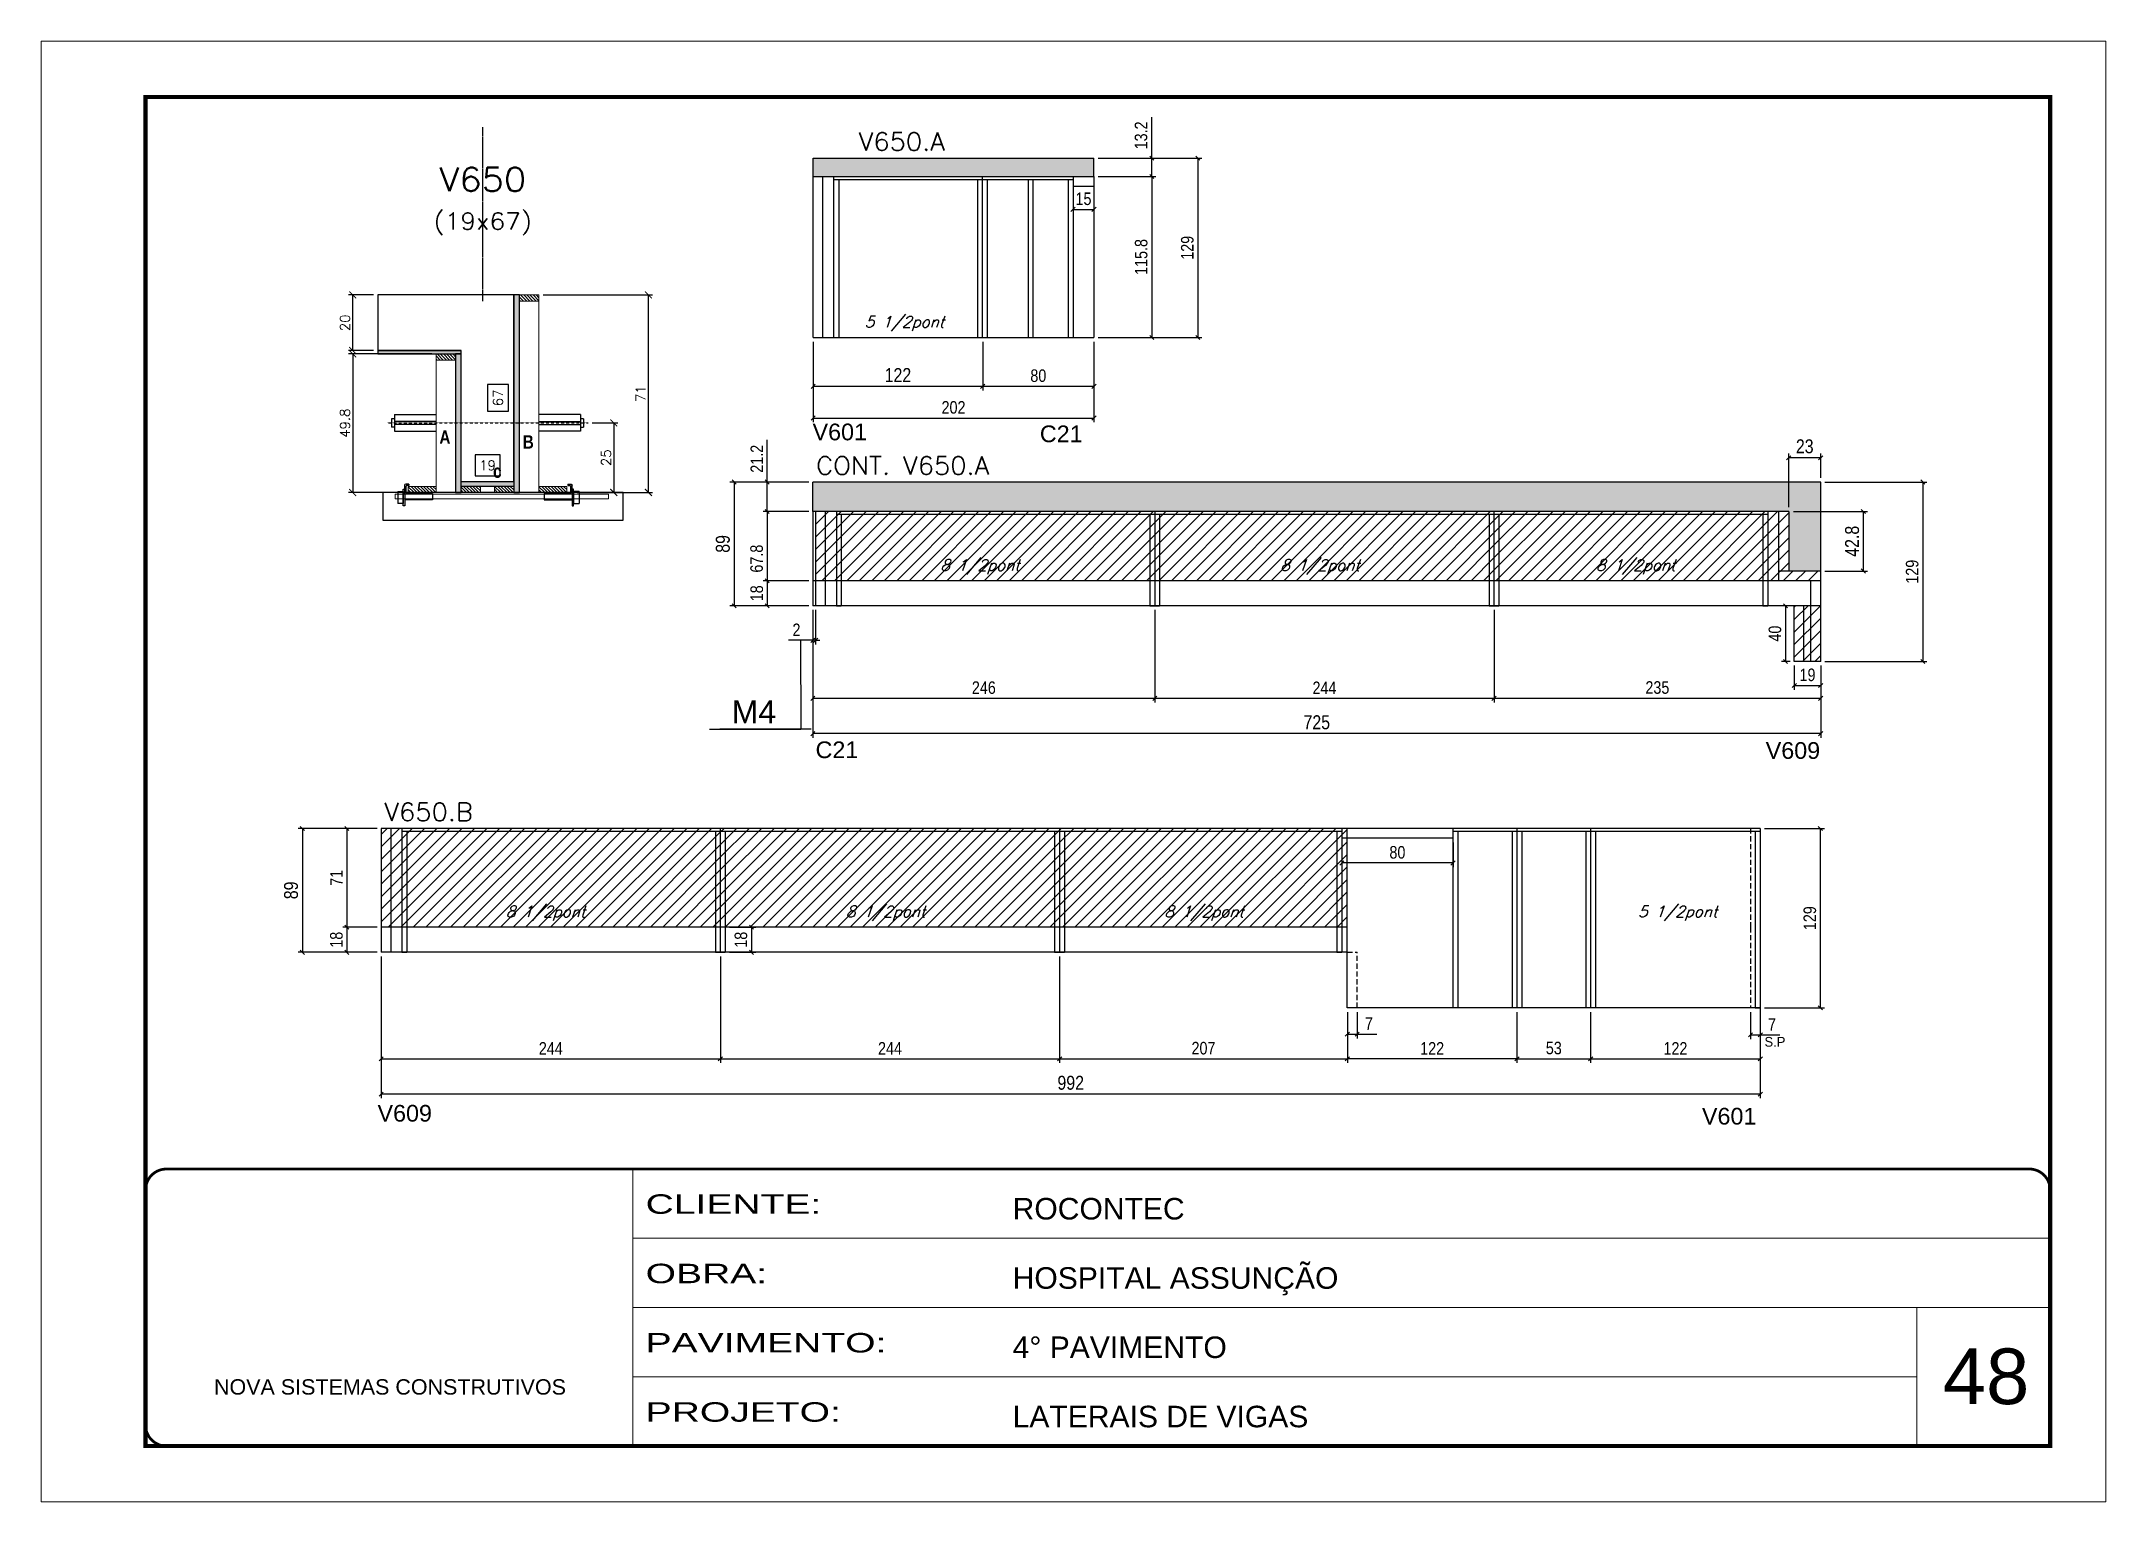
# Model space of a CAD drawing. Extents: x -20960 to -5926, y -2106 to 21915.
# Drawn here: x -7452 to -5967, y 8231 to 9281 of the extents above; entities that cross this region are included whole.
import ezdxf
from ezdxf.enums import TextEntityAlignment as Align

# ---------------------------------------------------------------- set-up
doc = ezdxf.new("R2010")
doc.units = 0
for name, pattern in [('CONTINUO', [0]), ('DASHED', [0.75, 0.5, -0.25]), ('HIDDEN', [0.375, 0.25, -0.125])]:
    doc.linetypes.add(name, pattern=pattern)
for name, color, linetype in [('5', 5, 'Continuous'), ('barrote', 251, 'Continuous'), ('COTA', 241, 'Continuous'), ('Cota Seção (2x)', 4, 'Continuous'), ('detalhes', 4, 'Continuous'), ('NOMENCLATURA', 7, 'Continuous'), ('Painéis', 200, 'Continuous'), ('presilha', 1, 'Continuous'), ('Reaproveitamento', 251, 'Continuous'), ('SARR_2.2x7', 40, 'Continuous'), ('SARR_3.5x7', 81, 'Continuous'), ('TENSOR', 3, 'Continuous'), ('texto', 7, 'Continuous'), ('Texto de Titulo', 7, 'Continuous'), ('Texto Qtd Sarr', 242, 'Continuous')]:
    doc.layers.add(name, color=color, linetype=linetype)
for name, color, linetype, lineweight in [('CARIMBO', 255, 'Continuous', 9), ('CONCRETO', 251, 'Continuous', 25), ('Folhas', 255, 'Continuous', 9), ('Hachura', 251, 'Continuous', 9), ('Madeira', 126, 'Continuous', 18), ('SARRAFO DE PRESSAO', 251, 'DASHED', 9), ('SCO-___-LAJ', 2, 'Continuous', 0), ('Texto Seção', 7, 'Continuous', 15)]:
    doc.layers.add(name, color=color, linetype=linetype, lineweight=lineweight)
doc.styles.add('ARIAL', font='arial.ttf')
doc.styles.add('COTA TECNICA', font='techl___.ttf', dxfattribs={"height": 10})
doc.styles.add('COTA TECNICA-50', font='techl___.ttf', dxfattribs={"height": 9})
doc.styles.add('REGUA-120', font='ROMANS.shx', dxfattribs={"height": 15})
doc.styles.add('Romans', font='romans.shx')
doc.styles.add('ROMAS860', font='ROMAS860.SHX')
doc.styles.get("Standard").update_dxf_attribs({"font": 'arial.ttf'})
doc.styles.add('TECNICA', font='techb___.ttf', dxfattribs={"height": 10})
doc.styles.add('Tecnologia', font='')
doc.styles.get('Tecnologia').set_extended_font_data('Forgotten Futurist')
doc.dimstyles.new('COTA PAINEL-50', dxfattribs={"dimtxt": 9, "dimasz": 3, "dimexe": 3, "dimexo": 3, "dimgap": 3, "dimtad": 1, "dimdec": 1, "dimzin": 12, "dimdsep": 46, "dimtxsty": 'COTA TECNICA-50', "dimblk1": 'OBLIQUE', "dimblk2": 'OBLIQUE', "dimsah": 1, "dimcen": 0.9, "dimclrd": 4, "dimclre": 4, "dimclrt": 240, "dimadec": 1, "dimazin": 3, "dimtfac": 1, "dimtdec": 1, "dimtmove": 0, "dimatfit": 3, "dimfxl": 1, "dimtolj": 1, "dimtzin": 12, "dimarcsym": 0})
doc.dimstyles.new('Cota Seção (2x)', dxfattribs={"dimtxt": 7, "dimasz": 5, "dimexe": 3, "dimexo": 3, "dimgap": 2, "dimtad": 3, "dimdec": 1, "dimlfac": 0.5, "dimzin": 12, "dimdsep": 46, "dimtxsty": 'Romans', "dimblk": 'ARCHTICK', "dimcen": 0, "dimclrd": 4, "dimclre": 4, "dimclrt": 1, "dimadec": 1, "dimazin": 3, "dimtfac": 1, "dimtdec": 1, "dimtmove": 0, "dimatfit": 3, "dimldrblk": 'OBLIQUE', "dimfxl": 1, "dimtolj": 1, "dimtzin": 12, "dimarcsym": 0})
doc.dimstyles.new('Cota Seção interna', dxfattribs={"dimtxt": 7, "dimasz": 6, "dimexe": 0.18, "dimexo": 2, "dimgap": -4, "dimtad": 3, "dimdec": 1, "dimlfac": 0.5, "dimzin": 12, "dimdsep": 46, "dimtxsty": 'Romans', "dimblk": 'ARCHTICK', "dimcen": 0.09, "dimse1": 1, "dimse2": 1, "dimsd1": 1, "dimsd2": 1, "dimclrd": 180, "dimclre": 5, "dimclrt": 1, "dimadec": 0, "dimazin": 3, "dimtfac": 1, "dimtdec": 1, "dimtofl": 0, "dimtmove": 0, "dimatfit": 3, "dimldrblk": 'ARCHTICK', "dimfxl": 1, "dimtolj": 1, "dimtzin": 0, "dimarcsym": 0})
doc.dimstyles.new('PAINEL', dxfattribs={"dimtxt": 10, "dimasz": 3, "dimexe": 3, "dimexo": 3, "dimgap": 3, "dimtad": 1, "dimdec": 1, "dimzin": 12, "dimdsep": 46, "dimtxsty": 'COTA TECNICA', "dimblk1": 'OBLIQUE', "dimblk2": 'OBLIQUE', "dimsah": 1, "dimcen": 0.9, "dimclrd": 4, "dimclre": 4, "dimclrt": 240, "dimadec": 1, "dimazin": 3, "dimtfac": 1, "dimtdec": 1, "dimtmove": 0, "dimatfit": 3, "dimfxl": 1, "dimtolj": 1, "dimtzin": 12, "dimarcsym": 0})
pattern_1 = [(45, (12456.408, 10028.157), (-4.490128, 4.490128), [])]

msp = doc.modelspace()

# ---------------------------------------------------------------- texts
at = {"layer": '5', "linetype": 'Continuous'}
for s, p in [('V601', (-6897.2, 8994.19)), ('C21', (-6733.7, 8992.84)), ('C21', (-6895.05, 8765.67)), ('V609', (-6211.56, 8765.16)), ('V609', (-7210.13, 8504.33)), ('V601', (-6257.43, 8502.22))]:
    msp.add_text(s, height=12, rotation=0.00004, dxfattribs=at).set_placement(p)
at = {"layer": 'CARIMBO', "style": 'ARIAL'}
msp.add_text('48', height=40, dxfattribs=at).set_placement((-6084.14, 8301.21))
at = {"layer": 'detalhes', "style": 'TECNICA'}
for s, p in [('A', (-7165.62, 8991.72)), ('B', (-7105.66, 8988.22)), ('c', (-7127.04, 8967.18))]:
    msp.add_text(s, height=9.6, dxfattribs=at).set_placement(p)
at = {"layer": 'NOMENCLATURA', "linetype": 'Continuous'}
msp.add_text('M4', height=16.5, dxfattribs=at).set_placement((-6955.41, 8790.77))
at = {"layer": 'texto', "color": 2, "char_height": 8, "attachment_point": 5, "style": 'Romans'}
for s, insert in [('{\\Q19;\\C256;5 1/2pont}', (-6831.09, 9078.04)), ('{\\Q19;\\C256;8 1/2pont}', (-6776.77, 8903.09)), ('{\\Q19;\\C256;8 1/2pont}', (-6532.15, 8903.09)), ('{\\Q19;\\C256;8 1/2pont}', (-6305.07, 8903.09)), ('{\\Q19;\\C256;8 1/2pont}', (-7089.28, 8654.03)), ('{\\Q19;\\C256;8 1/2pont}', (-6844.66, 8654.03)), ('{\\Q19;\\C256;8 1/2pont}', (-6615.58, 8654.03)), ('{\\Q19;\\C256;5 1/2pont}', (-6274.92, 8654.03))]:
    msp.add_mtext(s, dxfattribs=dict(at, insert=insert))
at = {"layer": 'texto', "color": 4, "insert": (-6204.93, 8561.66), "char_height": 7, "attachment_point": 5, "style": 'ROMAS860'}
msp.add_mtext('S.P', dxfattribs=at)
at = {"layer": 'Texto Seção', "style": 'REGUA-120', "width": 1.05}
for s, p in [('V650.A', (-6864, 9202.5)), ('CONT. V650.A', (-6894.66, 8969.55)), ('V650.B', (-7205.18, 8720.49))]:
    msp.add_text(s, height=13, dxfattribs=at).set_placement(p)

# ---------------------------------------------------------------- blocks, each defined once
blk = doc.blocks.new('9999999999')
at = {"color": 30, "linetype": 'CONTINUO'}
for p, q in [((98564.6, 34230.2), (98564.6, 34429.4)), ((98564.6, 34379.6), (99584, 34379.6)), ((98564.6, 34329.8), (99488, 34329.8)), ((99584, 34329.8), (99488, 34329.8)), ((99488, 34329.8), (99488, 34230.2)), ((98564.6, 34280), (99488, 34280))]:
    blk.add_line(p, q, dxfattribs=at)
at = {"color": 30, "linetype": 'CONTINUO', "const_width": 2}
blk.add_lwpolyline([(99584, 34230.2), (99584, 34414.4, 0.414214), (99569, 34429.4), (98229, 34429.4, 0.414214), (98214, 34414.4), (98214, 34245.2, 0.414214), (98229, 34230.2), (99584, 34230.2)], format="xyb", dxfattribs=at)
at = {"layer": 'Folhas'}
blk.add_lwpolyline([(98139, 34190.2), (99624, 34190.2), (99624, 35240.2), (98139, 35240.2)], close=True, dxfattribs=at)
at = {"layer": 'Folhas', "color": 30, "const_width": 3}
blk.add_lwpolyline([(98214, 34230.2), (99584, 34230.2), (99584, 35200.2), (98214, 35200.2)], close=True, dxfattribs=at)
at = {"color": 7, "linetype": 'Continuous', "ltscale": 5, "style": 'ARIAL'}
for s, height, p in [('ROCONTEC', 15.48, (98837.7, 34393.1)), ('HOSPITAL ASSUNÇÃO', 15.483, (98837.7, 34343.3)), ('4° PAVIMENTO', 15.483, (98837.7, 34293.5)), ('NOVA SISTEMAS CONSTRUTIVOS', 11.059, (98263.2, 34267.2)), ('LATERAIS DE VIGAS', 15.483, (98837.7, 34243.7))]:
    blk.add_text(s, height=height, dxfattribs=at).set_placement(p)
at = {"layer": 'Folhas', "color": 7, "style": 'Tecnologia', "width": 1.5}
for s, p in [('CLIENTE:', (98573.7, 34397.2)), ('OBRA:', (98573.7, 34347.3)), ('PAVIMENTO:', (98573.7, 34297.5)), ('PROJETO:', (98573.7, 34247.7))]:
    blk.add_text(s, height=14, dxfattribs=at).set_placement(p)
blk = doc.blocks.new('_ArchTick')
at = {"color": 0, "linetype": 'ByBlock', "const_width": 0.15}
blk.add_lwpolyline([(-0.5, -0.5), (0.5, 0.5)], dxfattribs=at)
blk = doc.blocks.new('*D1741')
at = {"layer": 'COTA', "color": 4, "lineweight": -2, "transparency": 16777216}
for p, q in [((-7091, 9098.7), (-7012.3, 9098.7)), ((-7015.3, 8956.7), (-7015.3, 9098.7)), ((-7066.6, 8956.7), (-7012.3, 8956.7))]:
    blk.add_line(p, q, dxfattribs=at)
at = {"layer": 'Defpoints', "color": 0, "transparency": 16777216}
for p in [(-7094, 9098.7), (-7015.3, 9098.7), (-7069.6, 8956.7)]:
    blk.add_point(p, dxfattribs=at)
at = {"layer": 'COTA', "color": 4, "lineweight": -2, "transparency": 16777216, "xscale": 5, "yscale": 5, "zscale": 5}
for p, rotation in [((-7015.3, 9098.7), 90), ((-7015.3, 8956.7), 270)]:
    blk.add_blockref('_ArchTick', p, dxfattribs=dict(at, rotation=rotation))
at = {"layer": 'COTA', "color": 1, "transparency": 16777216, "insert": (-7020.8, 9027.7), "char_height": 7, "attachment_point": 5, "rotation": 90, "style": 'Romans'}
blk.add_mtext('\\A1;71', dxfattribs=at)
blk = doc.blocks.new('_Oblique')
at = {"color": 0, "linetype": 'ByBlock', "lineweight": -2}
blk.add_line((-0.5, -0.5), (0.5, 0.5), dxfattribs=at)
blk = doc.blocks.new('*D1742')
at = {"layer": 'Cota Seção (2x)', "color": 180, "lineweight": -2, "transparency": 16777216}
for p, q in [((-7116, 9034.2), (-7131, 9034.2)), ((-7131, 9034.2), (-7131, 9015.2)), ((-7116, 9015.2), (-7116, 9034.2)), ((-7131, 9015.2), (-7116, 9015.2))]:
    blk.add_line(p, q, dxfattribs=at)
at = {"layer": 'Defpoints', "color": 0, "transparency": 16777216}
for p in [(-7112, 9098.7), (-7112, 9098.7), (-7112, 8964.7)]:
    blk.add_point(p, dxfattribs=at)
at = {"layer": 'Cota Seção (2x)', "color": 1, "transparency": 16777216, "insert": (-7123.5, 9024.7), "char_height": 7, "attachment_point": 5, "rotation": 90, "style": 'Romans'}
blk.add_mtext('\\A1;67', dxfattribs=at)
blk = doc.blocks.new('PRESILHA METÁLICA 1')
at = {"layer": 'presilha'}
for p, q in [((0, 13), (6, 13)), ((0, 13), (0, 0)), ((6, 0), (0, 0)), ((6, 15.5), (7.5, 15.5)), ((6, -2.5), (6, 15.5)), ((6, 13), (6, 0)), ((7.5, 10.6), (7.5, 19.9)), ((7.5, 15.5), (7.5, -2.5)), ((37.5, 4.1), (7.5, 4.1)), ((12, 21), (8.6, 21)), ((9, 11.6), (9, 18.9)), ((12, 19.5), (9.6, 19.5)), ((37.5, 11), (9.6, 11)), ((12, 21), (12, 19.5)), ((37.5, 11), (37.5, 4.1)), ((7.5, -2.5), (6, -2.5))]:
    blk.add_line(p, q, dxfattribs=at)
for centre, radius, start, end in [((8.6, 19.9), 1.14, 90, 180), ((9.6, 18.9), 0.57, 90, 180), ((9.6, 11.6), 0.57, 180, 270)]:
    blk.add_arc(centre, radius, start, end, dxfattribs=at)
blk = doc.blocks.new('*D1743')
at = {"layer": 'Cota Seção (2x)', "color": 180, "lineweight": -2, "transparency": 16777216}
for p, q in [((-7122, 8983.7), (-7140, 8983.7)), ((-7140, 8983.7), (-7140, 8968.7)), ((-7122, 8968.7), (-7122, 8983.7)), ((-7140, 8968.7), (-7122, 8968.7))]:
    blk.add_line(p, q, dxfattribs=at)
at = {"layer": 'Defpoints', "color": 0, "transparency": 16777216}
for p in [(-7150, 8956.7), (-7112, 8964.7), (-7112, 8956.7)]:
    blk.add_point(p, dxfattribs=at)
at = {"layer": 'Cota Seção (2x)', "color": 1, "transparency": 16777216, "insert": (-7131, 8976.2), "char_height": 7, "attachment_point": 5, "style": 'Romans'}
blk.add_mtext('\\A1;19', dxfattribs=at)
blk = doc.blocks.new('*D1744')
at = {"layer": 'COTA', "color": 4, "lineweight": -2, "transparency": 16777216}
for p, q in [((-7171, 9056.3), (-7231, 9056.3)), ((-7228, 9056.3), (-7228, 8956.7)), ((-7171, 8956.7), (-7231, 8956.7))]:
    blk.add_line(p, q, dxfattribs=at)
at = {"layer": 'Defpoints', "color": 0, "transparency": 16777216}
for p in [(-7168, 9056.3), (-7228, 8956.7), (-7168, 8956.7)]:
    blk.add_point(p, dxfattribs=at)
at = {"layer": 'COTA', "color": 4, "lineweight": -2, "transparency": 16777216, "xscale": 5, "yscale": 5, "zscale": 5}
for p, rotation in [((-7228, 9056.3), 90), ((-7228, 8956.7), 270)]:
    blk.add_blockref('_ArchTick', p, dxfattribs=dict(at, rotation=rotation))
at = {"layer": 'COTA', "color": 1, "transparency": 16777216, "insert": (-7233.5, 9006.5), "char_height": 7, "attachment_point": 5, "rotation": 90, "style": 'Romans'}
blk.add_mtext('\\A1;49.8', dxfattribs=at)
blk = doc.blocks.new('*D1745')
at = {"layer": 'COTA', "color": 4, "lineweight": -2, "transparency": 16777216}
for p, q in [((-7055.7, 9006.7), (-7037.2, 9006.7)), ((-7040.2, 9006.7), (-7040.2, 8956.7)), ((-7055.7, 8956.7), (-7037.2, 8956.7))]:
    blk.add_line(p, q, dxfattribs=at)
at = {"layer": 'Defpoints', "color": 0, "transparency": 16777216}
for p in [(-7058.7, 9006.7), (-7058.7, 8956.7), (-7040.2, 8956.7)]:
    blk.add_point(p, dxfattribs=at)
at = {"layer": 'COTA', "color": 4, "lineweight": -2, "transparency": 16777216, "xscale": 5, "yscale": 5, "zscale": 5}
for p, rotation in [((-7040.2, 9006.7), 90), ((-7040.2, 8956.7), 270)]:
    blk.add_blockref('_ArchTick', p, dxfattribs=dict(at, rotation=rotation))
at = {"layer": 'COTA', "color": 1, "transparency": 16777216, "insert": (-7045.7, 8981.7), "char_height": 7, "attachment_point": 5, "rotation": 90, "style": 'Romans'}
blk.add_mtext('\\A1;25', dxfattribs=at)
blk = doc.blocks.new('titulo1')
at = {"layer": 'Defpoints', "color": 252, "linetype": 'HIDDEN', "ltscale": 2}
blk.add_line((0, 0), (0, 125), dxfattribs=at)
at = {"layer": 'Defpoints', "style": 'Romans', "oblique": 15}
blk.add_attdef('FOLHA', text='', height=10, dxfattribs=at).set_placement((0, 15.6), align=Align.MIDDLE_CENTER)
at = {"layer": 'Texto Qtd Sarr', "color": 3, "style": 'Romans', "oblique": 15}
for tag, height, p in [('TITULO', 17, (0, 71.4)), ('SEÇÃO', 12, (0, 41.5))]:
    blk.add_attdef(tag, text='', height=height, dxfattribs=at).set_placement(p, align=Align.MIDDLE_CENTER)
blk = doc.blocks.new('*D1746')
at = {"layer": 'COTA', "color": 4, "lineweight": -2, "transparency": 16777216}
for p, q in [((-7213, 9098.7), (-7231, 9098.7)), ((-7228, 9058.7), (-7228, 9098.7)), ((-7213, 9058.7), (-7231, 9058.7))]:
    blk.add_line(p, q, dxfattribs=at)
at = {"layer": 'Defpoints', "color": 0, "transparency": 16777216}
for p in [(-7228, 9098.7), (-7210, 9098.7), (-7210, 9058.7)]:
    blk.add_point(p, dxfattribs=at)
at = {"layer": 'COTA', "color": 4, "lineweight": -2, "transparency": 16777216, "xscale": 5, "yscale": 5, "zscale": 5}
for p, rotation in [((-7228, 9098.7), 90), ((-7228, 9058.7), 270)]:
    blk.add_blockref('_ArchTick', p, dxfattribs=dict(at, rotation=rotation))
at = {"layer": 'COTA', "color": 1, "transparency": 16777216, "insert": (-7233.5, 9078.7), "char_height": 7, "attachment_point": 5, "rotation": 90, "style": 'Romans'}
blk.add_mtext('\\A1;20', dxfattribs=at)
blk = doc.blocks.new('*D1767')
at = {"layer": 'COTA', "color": 4, "lineweight": -2, "ltscale": 25, "transparency": 16777216}
for p, q in [((-6896.8, 9065.1), (-6896.8, 9030)), ((-6774.8, 9065.1), (-6774.8, 9030)), ((-6896.8, 9033), (-6774.8, 9033))]:
    blk.add_line(p, q, dxfattribs=at)
at = {"layer": 'Defpoints', "color": 0, "ltscale": 25, "transparency": 16777216}
for p in [(-6896.8, 9068.1), (-6774.8, 9068.1), (-6774.8, 9033)]:
    blk.add_point(p, dxfattribs=at)
at = {"layer": 'COTA', "color": 4, "lineweight": -2, "ltscale": 25, "transparency": 16777216, "xscale": 3, "yscale": 3, "zscale": 3, "rotation": 180}
blk.add_blockref('_Oblique', (-6896.8, 9033), dxfattribs=at)
at = {"layer": 'COTA', "color": 4, "lineweight": -2, "ltscale": 25, "transparency": 16777216, "xscale": 3, "yscale": 3, "zscale": 3}
blk.add_blockref('_Oblique', (-6774.8, 9033), dxfattribs=at)
at = {"layer": 'COTA', "color": 240, "ltscale": 25, "transparency": 16777216, "insert": (-6835.8, 9041.1), "char_height": 10, "attachment_point": 5, "style": 'COTA TECNICA'}
blk.add_mtext('\\A1;122', dxfattribs=at)
blk = doc.blocks.new('*D1768')
at = {"layer": 'COTA', "color": 4, "lineweight": -2, "ltscale": 25, "transparency": 16777216}
for p, q in [((-6900, 8964.2), (-6956.6, 8964.2)), ((-6953.6, 8964.2), (-6953.6, 8875.2)), ((-6900, 8875.2), (-6956.6, 8875.2))]:
    blk.add_line(p, q, dxfattribs=at)
at = {"layer": 'Defpoints', "color": 0, "ltscale": 25, "transparency": 16777216}
for p in [(-6897, 8964.2), (-6953.6, 8875.2), (-6897, 8875.2)]:
    blk.add_point(p, dxfattribs=at)
at = {"layer": 'COTA', "color": 4, "lineweight": -2, "ltscale": 25, "transparency": 16777216, "xscale": 3, "yscale": 3, "zscale": 3}
for p, rotation in [((-6953.6, 8964.2), 90), ((-6953.6, 8875.2), 270)]:
    blk.add_blockref('_Oblique', p, dxfattribs=dict(at, rotation=rotation))
at = {"layer": 'COTA', "color": 240, "ltscale": 25, "transparency": 16777216, "insert": (-6961.7, 8919.7), "char_height": 10, "attachment_point": 5, "rotation": 90, "style": 'COTA TECNICA'}
blk.add_mtext('\\A1;89', dxfattribs=at)
blk = doc.blocks.new('*D1747')
at = {"layer": 'COTA', "color": 4, "lineweight": -2, "ltscale": 25, "transparency": 16777216}
for p, q in [((-6897, 8872.2), (-6897, 8780.3)), ((-6172, 8832.2), (-6172, 8780.3)), ((-6172, 8783.3), (-6897, 8783.3))]:
    blk.add_line(p, q, dxfattribs=at)
at = {"layer": 'Defpoints', "color": 0, "ltscale": 25, "transparency": 16777216}
for p in [(-6897, 8875.2), (-6172, 8835.2), (-6897, 8783.3)]:
    blk.add_point(p, dxfattribs=at)
at = {"layer": 'COTA', "color": 4, "lineweight": -2, "ltscale": 25, "transparency": 16777216, "xscale": 3, "yscale": 3, "zscale": 3, "rotation": 180}
blk.add_blockref('_Oblique', (-6897, 8783.3), dxfattribs=at)
at = {"layer": 'COTA', "color": 4, "lineweight": -2, "ltscale": 25, "transparency": 16777216, "xscale": 3, "yscale": 3, "zscale": 3}
blk.add_blockref('_Oblique', (-6172, 8783.3), dxfattribs=at)
at = {"layer": 'COTA', "color": 240, "ltscale": 25, "transparency": 16777216, "insert": (-6534.5, 8791.4), "char_height": 10, "attachment_point": 5, "style": 'COTA TECNICA'}
blk.add_mtext('\\A1;725', dxfattribs=at)
blk = doc.blocks.new('*D1769')
at = {"layer": 'COTA', "color": 4, "lineweight": -2, "ltscale": 25, "transparency": 16777216}
for p, q in [((-6191.6, 8943), (-6138.4, 8943)), ((-6141.4, 8943), (-6141.4, 8900.2)), ((-6169, 8900.2), (-6138.4, 8900.2))]:
    blk.add_line(p, q, dxfattribs=at)
at = {"layer": 'Defpoints', "color": 0, "ltscale": 25, "transparency": 16777216}
for p in [(-6194.6, 8943), (-6172, 8900.2), (-6141.4, 8900.2)]:
    blk.add_point(p, dxfattribs=at)
at = {"layer": 'COTA', "color": 4, "lineweight": -2, "ltscale": 25, "transparency": 16777216, "xscale": 3, "yscale": 3, "zscale": 3}
for p, rotation in [((-6141.4, 8943), 90), ((-6141.4, 8900.2), 270)]:
    blk.add_blockref('_Oblique', p, dxfattribs=dict(at, rotation=rotation))
at = {"layer": 'COTA', "color": 240, "ltscale": 25, "transparency": 16777216, "insert": (-6149.4, 8921.6), "char_height": 10, "attachment_point": 5, "rotation": 90, "style": 'COTA TECNICA'}
blk.add_mtext('\\A1;42.8', dxfattribs=at)
blk = doc.blocks.new('*D1770')
at = {"layer": 'COTA', "color": 4, "lineweight": -2, "ltscale": 25, "transparency": 16777216}
for p, q in [((-6195, 8946), (-6195, 8984.6)), ((-6172, 8967.2), (-6172, 8984.6)), ((-6172, 8981.6), (-6195, 8981.6))]:
    blk.add_line(p, q, dxfattribs=at)
at = {"layer": 'Defpoints', "color": 0, "ltscale": 25, "transparency": 16777216}
for p in [(-6195, 8981.6), (-6172, 8964.2), (-6195, 8943)]:
    blk.add_point(p, dxfattribs=at)
at = {"layer": 'COTA', "color": 4, "lineweight": -2, "ltscale": 25, "transparency": 16777216, "xscale": 3, "yscale": 3, "zscale": 3, "rotation": 180}
blk.add_blockref('_Oblique', (-6195, 8981.6), dxfattribs=at)
at = {"layer": 'COTA', "color": 4, "lineweight": -2, "ltscale": 25, "transparency": 16777216, "xscale": 3, "yscale": 3, "zscale": 3}
blk.add_blockref('_Oblique', (-6172, 8981.6), dxfattribs=at)
at = {"layer": 'COTA', "color": 240, "ltscale": 25, "transparency": 16777216, "insert": (-6183.5, 8989.8), "char_height": 10, "attachment_point": 5, "style": 'COTA TECNICA'}
blk.add_mtext('\\A1;23', dxfattribs=at)
blk = doc.blocks.new('*D1771')
at = {"color": 4, "lineweight": -2, "transparency": 16777216}
for p, q in [((-6900, 8943), (-6932.8, 8943)), ((-6929.8, 8943), (-6929.8, 8875.2)), ((-6900, 8875.2), (-6932.8, 8875.2))]:
    blk.add_line(p, q, dxfattribs=at)
at = {"layer": 'Defpoints', "color": 0, "transparency": 16777216}
for p in [(-6897, 8943), (-6929.8, 8875.2), (-6897, 8875.2)]:
    blk.add_point(p, dxfattribs=at)
at = {"color": 4, "lineweight": -2, "transparency": 16777216, "xscale": 3, "yscale": 3, "zscale": 3}
for p, rotation in [((-6929.8, 8943), 90), ((-6929.8, 8875.2), 270)]:
    blk.add_blockref('_Oblique', p, dxfattribs=dict(at, rotation=rotation))
at = {"color": 240, "transparency": 16777216, "insert": (-6937.4, 8909.1), "char_height": 9, "attachment_point": 5, "rotation": 90, "style": 'COTA TECNICA-50'}
blk.add_mtext('\\A1;67.8', dxfattribs=at)
blk = doc.blocks.new('*D1772')
at = {"color": 4, "lineweight": -2, "transparency": 16777216}
for p, q in [((-6929.8, 8964.2), (-6929.8, 8994.5)), ((-6900, 8964.2), (-6932.8, 8964.2)), ((-6929.8, 8943), (-6929.8, 8964.2)), ((-6900, 8943), (-6932.8, 8943))]:
    blk.add_line(p, q, dxfattribs=at)
at = {"layer": 'Defpoints', "color": 0, "transparency": 16777216}
for p in [(-6929.8, 8964.2), (-6897, 8964.2), (-6897, 8943)]:
    blk.add_point(p, dxfattribs=at)
at = {"color": 4, "lineweight": -2, "transparency": 16777216, "xscale": 3, "yscale": 3, "zscale": 3}
for p, rotation in [((-6929.8, 8964.2), 90), ((-6929.8, 8943), 270)]:
    blk.add_blockref('_Oblique', p, dxfattribs=dict(at, rotation=rotation))
at = {"color": 240, "transparency": 16777216, "insert": (-6937.3, 8980.9), "char_height": 9, "attachment_point": 5, "rotation": 90, "style": 'COTA TECNICA-50'}
blk.add_mtext('\\A1;21.2', dxfattribs=at)
blk = doc.blocks.new('*D1748')
at = {"color": 4, "lineweight": -2, "transparency": 16777216}
for p, q in [((-6897, 8872.2), (-6897, 8805.7)), ((-6651, 8872.2), (-6651, 8805.7)), ((-6897, 8808.7), (-6651, 8808.7))]:
    blk.add_line(p, q, dxfattribs=at)
at = {"layer": 'Defpoints', "color": 0, "transparency": 16777216}
for p in [(-6897, 8875.2), (-6651, 8875.2), (-6651, 8808.7)]:
    blk.add_point(p, dxfattribs=at)
at = {"color": 4, "lineweight": -2, "transparency": 16777216, "xscale": 3, "yscale": 3, "zscale": 3, "rotation": 180}
blk.add_blockref('_Oblique', (-6897, 8808.7), dxfattribs=at)
at = {"color": 4, "lineweight": -2, "transparency": 16777216, "xscale": 3, "yscale": 3, "zscale": 3}
blk.add_blockref('_Oblique', (-6651, 8808.7), dxfattribs=at)
at = {"color": 240, "transparency": 16777216, "insert": (-6774, 8816.3), "char_height": 9, "attachment_point": 5, "style": 'COTA TECNICA-50'}
blk.add_mtext('\\A1;246', dxfattribs=at)
blk = doc.blocks.new('*D1749')
at = {"color": 4, "lineweight": -2, "transparency": 16777216}
for p, q in [((-6651, 8872.2), (-6651, 8805.7)), ((-6407, 8872.2), (-6407, 8805.7)), ((-6651, 8808.7), (-6407, 8808.7))]:
    blk.add_line(p, q, dxfattribs=at)
at = {"layer": 'Defpoints', "color": 0, "transparency": 16777216}
for p in [(-6651, 8875.2), (-6407, 8875.2), (-6407, 8808.7)]:
    blk.add_point(p, dxfattribs=at)
at = {"color": 4, "lineweight": -2, "transparency": 16777216, "xscale": 3, "yscale": 3, "zscale": 3, "rotation": 180}
blk.add_blockref('_Oblique', (-6651, 8808.7), dxfattribs=at)
at = {"color": 4, "lineweight": -2, "transparency": 16777216, "xscale": 3, "yscale": 3, "zscale": 3}
blk.add_blockref('_Oblique', (-6407, 8808.7), dxfattribs=at)
at = {"color": 240, "transparency": 16777216, "insert": (-6529, 8816.2), "char_height": 9, "attachment_point": 5, "style": 'COTA TECNICA-50'}
blk.add_mtext('\\A1;244', dxfattribs=at)
blk = doc.blocks.new('*D1750')
at = {"color": 4, "lineweight": -2, "transparency": 16777216}
for p, q in [((-6407, 8872.2), (-6407, 8805.7)), ((-6172, 8832.2), (-6172, 8805.7)), ((-6407, 8808.7), (-6172, 8808.7))]:
    blk.add_line(p, q, dxfattribs=at)
at = {"layer": 'Defpoints', "color": 0, "transparency": 16777216}
for p in [(-6407, 8875.2), (-6172, 8835.2), (-6172, 8808.7)]:
    blk.add_point(p, dxfattribs=at)
at = {"color": 4, "lineweight": -2, "transparency": 16777216, "xscale": 3, "yscale": 3, "zscale": 3, "rotation": 180}
blk.add_blockref('_Oblique', (-6407, 8808.7), dxfattribs=at)
at = {"color": 4, "lineweight": -2, "transparency": 16777216, "xscale": 3, "yscale": 3, "zscale": 3}
blk.add_blockref('_Oblique', (-6172, 8808.7), dxfattribs=at)
at = {"color": 240, "transparency": 16777216, "insert": (-6289.5, 8816.4), "char_height": 9, "attachment_point": 5, "style": 'COTA TECNICA-50'}
blk.add_mtext('\\A1;235', dxfattribs=at)
blk = doc.blocks.new('*D1773')
at = {"color": 4, "lineweight": -2, "transparency": 16777216}
for p, q in [((-6191, 8832.2), (-6191, 8814.9)), ((-6172, 8832.2), (-6172, 8814.9)), ((-6191, 8817.9), (-6172, 8817.9))]:
    blk.add_line(p, q, dxfattribs=at)
at = {"layer": 'Defpoints', "color": 0, "transparency": 16777216}
for p in [(-6191, 8835.2), (-6172, 8835.2), (-6172, 8817.9)]:
    blk.add_point(p, dxfattribs=at)
at = {"color": 4, "lineweight": -2, "transparency": 16777216, "xscale": 3, "yscale": 3, "zscale": 3, "rotation": 180}
blk.add_blockref('_Oblique', (-6191, 8817.9), dxfattribs=at)
at = {"color": 4, "lineweight": -2, "transparency": 16777216, "xscale": 3, "yscale": 3, "zscale": 3}
blk.add_blockref('_Oblique', (-6172, 8817.9), dxfattribs=at)
at = {"color": 240, "transparency": 16777216, "insert": (-6181.5, 8825.5), "char_height": 9, "attachment_point": 5, "style": 'COTA TECNICA-50'}
blk.add_mtext('\\A1;19', dxfattribs=at)
blk = doc.blocks.new('*D1751')
at = {"color": 4, "lineweight": -2, "transparency": 16777216}
for p, q in [((-6194, 8875.2), (-6200.3, 8875.2)), ((-6197.3, 8875.2), (-6197.3, 8835.2)), ((-6194, 8835.2), (-6200.3, 8835.2))]:
    blk.add_line(p, q, dxfattribs=at)
at = {"layer": 'Defpoints', "color": 0, "transparency": 16777216}
for p in [(-6191, 8875.2), (-6197.3, 8835.2), (-6191, 8835.2)]:
    blk.add_point(p, dxfattribs=at)
at = {"color": 4, "lineweight": -2, "transparency": 16777216, "xscale": 3, "yscale": 3, "zscale": 3}
for p, rotation in [((-6197.3, 8875.2), 90), ((-6197.3, 8835.2), 270)]:
    blk.add_blockref('_Oblique', p, dxfattribs=dict(at, rotation=rotation))
at = {"color": 240, "transparency": 16777216, "insert": (-6204.9, 8855.2), "char_height": 9, "attachment_point": 5, "rotation": 90, "style": 'COTA TECNICA-50'}
blk.add_mtext('\\A1;40', dxfattribs=at)
blk = doc.blocks.new('*D1752')
at = {"layer": 'COTA', "color": 4, "lineweight": -2, "ltscale": 25, "transparency": 16777216}
for p, q in [((-7210.5, 8715.1), (-7267.2, 8715.1)), ((-7264.2, 8715.1), (-7264.2, 8626.1)), ((-7210.5, 8626.1), (-7267.2, 8626.1))]:
    blk.add_line(p, q, dxfattribs=at)
at = {"layer": 'Defpoints', "color": 0, "ltscale": 25, "transparency": 16777216}
for p in [(-7207.5, 8715.1), (-7264.2, 8626.1), (-7207.5, 8626.1)]:
    blk.add_point(p, dxfattribs=at)
at = {"layer": 'COTA', "color": 4, "lineweight": -2, "ltscale": 25, "transparency": 16777216, "xscale": 3, "yscale": 3, "zscale": 3}
for p, rotation in [((-7264.2, 8715.1), 90), ((-7264.2, 8626.1), 270)]:
    blk.add_blockref('_Oblique', p, dxfattribs=dict(at, rotation=rotation))
at = {"layer": 'COTA', "color": 240, "ltscale": 25, "transparency": 16777216, "insert": (-7272.3, 8670.6), "char_height": 10, "attachment_point": 5, "rotation": 90, "style": 'COTA TECNICA'}
blk.add_mtext('\\A1;89', dxfattribs=at)
blk = doc.blocks.new('*D1753')
at = {"layer": 'COTA', "color": 4, "lineweight": -2, "ltscale": 25, "transparency": 16777216}
for p, q in [((-6215.5, 8641.1), (-6215.5, 8521.1)), ((-7207.5, 8623.1), (-7207.5, 8521.1)), ((-6215.5, 8524.1), (-7207.5, 8524.1))]:
    blk.add_line(p, q, dxfattribs=at)
at = {"layer": 'Defpoints', "color": 0, "ltscale": 25, "transparency": 16777216}
for p in [(-6215.5, 8644.1), (-7207.5, 8626.1), (-7207.5, 8524.1)]:
    blk.add_point(p, dxfattribs=at)
at = {"layer": 'COTA', "color": 4, "lineweight": -2, "ltscale": 25, "transparency": 16777216, "xscale": 3, "yscale": 3, "zscale": 3, "rotation": 180}
blk.add_blockref('_Oblique', (-7207.5, 8524.1), dxfattribs=at)
at = {"layer": 'COTA', "color": 4, "lineweight": -2, "ltscale": 25, "transparency": 16777216, "xscale": 3, "yscale": 3, "zscale": 3}
blk.add_blockref('_Oblique', (-6215.5, 8524.1), dxfattribs=at)
at = {"layer": 'COTA', "color": 240, "ltscale": 25, "transparency": 16777216, "insert": (-6711.5, 8532.2), "char_height": 10, "attachment_point": 5, "style": 'COTA TECNICA'}
blk.add_mtext('\\A1;992', dxfattribs=at)
blk = doc.blocks.new('*D1754')
at = {"color": 4, "lineweight": -2, "transparency": 16777216}
for p, q in [((-7207.5, 8623.1), (-7207.5, 8546.5)), ((-6963.5, 8623.1), (-6963.5, 8546.5)), ((-7207.5, 8549.5), (-6963.5, 8549.5))]:
    blk.add_line(p, q, dxfattribs=at)
at = {"layer": 'Defpoints', "color": 0, "transparency": 16777216}
for p in [(-7207.5, 8626.1), (-6963.5, 8626.1), (-6963.5, 8549.5)]:
    blk.add_point(p, dxfattribs=at)
at = {"color": 4, "lineweight": -2, "transparency": 16777216, "xscale": 3, "yscale": 3, "zscale": 3, "rotation": 180}
blk.add_blockref('_Oblique', (-7207.5, 8549.5), dxfattribs=at)
at = {"color": 4, "lineweight": -2, "transparency": 16777216, "xscale": 3, "yscale": 3, "zscale": 3}
blk.add_blockref('_Oblique', (-6963.5, 8549.5), dxfattribs=at)
at = {"color": 240, "transparency": 16777216, "insert": (-7085.5, 8557), "char_height": 9, "attachment_point": 5, "style": 'COTA TECNICA-50'}
blk.add_mtext('\\A1;244', dxfattribs=at)
blk = doc.blocks.new('*D1755')
at = {"color": 4, "lineweight": -2, "transparency": 16777216}
for p, q in [((-6963.5, 8623.1), (-6963.5, 8546.5)), ((-6719.5, 8623.1), (-6719.5, 8546.5)), ((-6963.5, 8549.5), (-6719.5, 8549.5))]:
    blk.add_line(p, q, dxfattribs=at)
at = {"layer": 'Defpoints', "color": 0, "transparency": 16777216}
for p in [(-6963.5, 8626.1), (-6719.5, 8626.1), (-6719.5, 8549.5)]:
    blk.add_point(p, dxfattribs=at)
at = {"color": 4, "lineweight": -2, "transparency": 16777216, "xscale": 3, "yscale": 3, "zscale": 3, "rotation": 180}
blk.add_blockref('_Oblique', (-6963.5, 8549.5), dxfattribs=at)
at = {"color": 4, "lineweight": -2, "transparency": 16777216, "xscale": 3, "yscale": 3, "zscale": 3}
blk.add_blockref('_Oblique', (-6719.5, 8549.5), dxfattribs=at)
at = {"color": 240, "transparency": 16777216, "insert": (-6841.5, 8557), "char_height": 9, "attachment_point": 5, "style": 'COTA TECNICA-50'}
blk.add_mtext('\\A1;244', dxfattribs=at)
blk = doc.blocks.new('*D1756')
at = {"color": 4, "lineweight": -2, "transparency": 16777216}
for p, q in [((-6719.5, 8623.1), (-6719.5, 8546.5)), ((-6512.5, 8583.1), (-6512.5, 8546.5)), ((-6719.5, 8549.5), (-6512.5, 8549.5))]:
    blk.add_line(p, q, dxfattribs=at)
at = {"layer": 'Defpoints', "color": 0, "transparency": 16777216}
for p in [(-6719.5, 8626.1), (-6512.5, 8586.1), (-6512.5, 8549.5)]:
    blk.add_point(p, dxfattribs=at)
at = {"color": 4, "lineweight": -2, "transparency": 16777216, "xscale": 3, "yscale": 3, "zscale": 3, "rotation": 180}
blk.add_blockref('_Oblique', (-6719.5, 8549.5), dxfattribs=at)
at = {"color": 4, "lineweight": -2, "transparency": 16777216, "xscale": 3, "yscale": 3, "zscale": 3}
blk.add_blockref('_Oblique', (-6512.5, 8549.5), dxfattribs=at)
at = {"color": 240, "transparency": 16777216, "insert": (-6616, 8557.1), "char_height": 9, "attachment_point": 5, "style": 'COTA TECNICA-50'}
blk.add_mtext('\\A1;207', dxfattribs=at)
blk = doc.blocks.new('*D1757')
at = {"layer": 'COTA', "color": 4, "lineweight": -2, "transparency": 16777216}
for p, q in [((-6222.5, 8583.1), (-6222.5, 8563.7)), ((-6215.5, 8583.1), (-6215.5, 8563.7)), ((-6222.5, 8566.7), (-6215.5, 8566.7)), ((-6215.5, 8566.7), (-6201.4, 8566.7))]:
    blk.add_line(p, q, dxfattribs=at)
at = {"layer": 'Defpoints', "color": 0, "transparency": 16777216}
for p in [(-6222.5, 8586.1), (-6215.5, 8586.1), (-6215.5, 8566.7)]:
    blk.add_point(p, dxfattribs=at)
at = {"layer": 'COTA', "color": 4, "lineweight": -2, "transparency": 16777216, "xscale": 3, "yscale": 3, "zscale": 3, "rotation": 180}
blk.add_blockref('_Oblique', (-6222.5, 8566.7), dxfattribs=at)
at = {"layer": 'COTA', "color": 4, "lineweight": -2, "transparency": 16777216, "xscale": 3, "yscale": 3, "zscale": 3}
blk.add_blockref('_Oblique', (-6215.5, 8566.7), dxfattribs=at)
at = {"layer": 'COTA', "color": 240, "transparency": 16777216, "insert": (-6207, 8574.2), "char_height": 9, "attachment_point": 5, "style": 'COTA TECNICA-50'}
blk.add_mtext('\\A1;7', dxfattribs=at)
blk = doc.blocks.new('*D1758')
at = {"layer": 'COTA', "color": 4, "lineweight": -2, "transparency": 16777216}
for p, q in [((-6516.5, 8705.1), (-6516.5, 8687.3)), ((-6436.5, 8705.1), (-6436.5, 8687.3)), ((-6436.5, 8690.3), (-6516.5, 8690.3))]:
    blk.add_line(p, q, dxfattribs=at)
at = {"layer": 'Defpoints', "color": 0, "transparency": 16777216}
for p in [(-6516.5, 8708.1), (-6436.5, 8708.1), (-6516.5, 8690.3)]:
    blk.add_point(p, dxfattribs=at)
at = {"layer": 'COTA', "color": 4, "lineweight": -2, "transparency": 16777216, "xscale": 3, "yscale": 3, "zscale": 3, "rotation": 180}
blk.add_blockref('_Oblique', (-6516.5, 8690.3), dxfattribs=at)
at = {"layer": 'COTA', "color": 4, "lineweight": -2, "transparency": 16777216, "xscale": 3, "yscale": 3, "zscale": 3}
blk.add_blockref('_Oblique', (-6436.5, 8690.3), dxfattribs=at)
at = {"layer": 'COTA', "color": 240, "transparency": 16777216, "insert": (-6476.5, 8697.9), "char_height": 9, "attachment_point": 5, "style": 'COTA TECNICA-50'}
blk.add_mtext('\\A1;80', dxfattribs=at)
blk = doc.blocks.new('*D1774')
at = {"layer": 'COTA', "color": 4, "lineweight": -2, "transparency": 16777216}
for p, q in [((-6957, 8644.1), (-6938.1, 8644.1)), ((-6941.1, 8644.1), (-6941.1, 8626.1)), ((-6957, 8626.1), (-6938.1, 8626.1))]:
    blk.add_line(p, q, dxfattribs=at)
at = {"layer": 'Defpoints', "color": 0, "transparency": 16777216}
for p in [(-6960, 8644.1), (-6960, 8626.1), (-6941.1, 8626.1)]:
    blk.add_point(p, dxfattribs=at)
at = {"layer": 'COTA', "color": 4, "lineweight": -2, "transparency": 16777216, "xscale": 3, "yscale": 3, "zscale": 3}
for p, rotation in [((-6941.1, 8644.1), 90), ((-6941.1, 8626.1), 270)]:
    blk.add_blockref('_Oblique', p, dxfattribs=dict(at, rotation=rotation))
at = {"layer": 'COTA', "color": 240, "transparency": 16777216, "insert": (-6948.7, 8635.1), "char_height": 9, "attachment_point": 5, "rotation": 90, "style": 'COTA TECNICA-50'}
blk.add_mtext('\\A1;18', dxfattribs=at)
blk = doc.blocks.new('*D1759')
at = {"layer": 'COTA', "color": 4, "lineweight": -2, "transparency": 16777216}
for p, q in [((-7210.5, 8715.1), (-7235.2, 8715.1)), ((-7232.2, 8715.1), (-7232.2, 8644.1)), ((-7210.5, 8644.1), (-7235.2, 8644.1))]:
    blk.add_line(p, q, dxfattribs=at)
at = {"layer": 'Defpoints', "color": 0, "transparency": 16777216}
for p in [(-7207.5, 8715.1), (-7232.2, 8644.1), (-7207.5, 8644.1)]:
    blk.add_point(p, dxfattribs=at)
at = {"layer": 'COTA', "color": 4, "lineweight": -2, "transparency": 16777216, "xscale": 3, "yscale": 3, "zscale": 3}
for p, rotation in [((-7232.2, 8715.1), 90), ((-7232.2, 8644.1), 270)]:
    blk.add_blockref('_Oblique', p, dxfattribs=dict(at, rotation=rotation))
at = {"layer": 'COTA', "color": 240, "transparency": 16777216, "insert": (-7239.7, 8679.6), "char_height": 9, "attachment_point": 5, "rotation": 90, "style": 'COTA TECNICA-50'}
blk.add_mtext('\\A1;71', dxfattribs=at)
blk = doc.blocks.new('*D1760')
at = {"layer": 'COTA', "color": 4, "lineweight": -2, "transparency": 16777216}
for p, q in [((-7210.5, 8644.1), (-7235.2, 8644.1)), ((-7232.2, 8644.1), (-7232.2, 8626.1)), ((-7210.5, 8626.1), (-7235.2, 8626.1))]:
    blk.add_line(p, q, dxfattribs=at)
at = {"layer": 'Defpoints', "color": 0, "transparency": 16777216}
for p in [(-7207.5, 8644.1), (-7232.2, 8626.1), (-7207.5, 8626.1)]:
    blk.add_point(p, dxfattribs=at)
at = {"layer": 'COTA', "color": 4, "lineweight": -2, "transparency": 16777216, "xscale": 3, "yscale": 3, "zscale": 3}
for p, rotation in [((-7232.2, 8644.1), 90), ((-7232.2, 8626.1), 270)]:
    blk.add_blockref('_Oblique', p, dxfattribs=dict(at, rotation=rotation))
at = {"layer": 'COTA', "color": 240, "transparency": 16777216, "insert": (-7239.7, 8635.1), "char_height": 9, "attachment_point": 5, "rotation": 90, "style": 'COTA TECNICA-50'}
blk.add_mtext('\\A1;18', dxfattribs=at)
blk = doc.blocks.new('*D1761')
at = {"layer": 'COTA', "color": 4, "lineweight": -2, "transparency": 16777216}
for p, q in [((-6212.5, 8715.1), (-6169.3, 8715.1)), ((-6172.3, 8715.1), (-6172.3, 8586.1)), ((-6212.5, 8586.1), (-6169.3, 8586.1))]:
    blk.add_line(p, q, dxfattribs=at)
at = {"layer": 'Defpoints', "color": 0, "transparency": 16777216}
for p in [(-6215.5, 8715.1), (-6215.5, 8586.1), (-6172.3, 8586.1)]:
    blk.add_point(p, dxfattribs=at)
at = {"layer": 'COTA', "color": 4, "lineweight": -2, "transparency": 16777216, "xscale": 3, "yscale": 3, "zscale": 3}
for p, rotation in [((-6172.3, 8715.1), 90), ((-6172.3, 8586.1), 270)]:
    blk.add_blockref('_Oblique', p, dxfattribs=dict(at, rotation=rotation))
at = {"layer": 'COTA', "color": 240, "transparency": 16777216, "insert": (-6179.8, 8650.6), "char_height": 9, "attachment_point": 5, "rotation": 90, "style": 'COTA TECNICA-50'}
blk.add_mtext('\\A1;129', dxfattribs=at)
blk = doc.blocks.new('*D1775')
at = {"layer": 'COTA', "color": 4, "lineweight": -2, "transparency": 16777216}
for p, q in [((-6337.5, 8583.1), (-6337.5, 8546.5)), ((-6215.5, 8583.1), (-6215.5, 8546.5)), ((-6337.5, 8549.5), (-6215.5, 8549.5))]:
    blk.add_line(p, q, dxfattribs=at)
at = {"layer": 'Defpoints', "color": 0, "transparency": 16777216}
for p in [(-6337.5, 8586.1), (-6215.5, 8586.1), (-6215.5, 8549.5)]:
    blk.add_point(p, dxfattribs=at)
at = {"layer": 'COTA', "color": 4, "lineweight": -2, "transparency": 16777216, "xscale": 3, "yscale": 3, "zscale": 3, "rotation": 180}
blk.add_blockref('_Oblique', (-6337.5, 8549.5), dxfattribs=at)
at = {"layer": 'COTA', "color": 4, "lineweight": -2, "transparency": 16777216, "xscale": 3, "yscale": 3, "zscale": 3}
blk.add_blockref('_Oblique', (-6215.5, 8549.5), dxfattribs=at)
at = {"layer": 'COTA', "color": 240, "transparency": 16777216, "insert": (-6276.5, 8557), "char_height": 9, "attachment_point": 5, "style": 'COTA TECNICA-50'}
blk.add_mtext('\\A1;122', dxfattribs=at)
blk = doc.blocks.new('*D1762')
at = {"layer": 'COTA', "color": 4, "lineweight": -2, "transparency": 16777216}
for p, q in [((-6390.5, 8583.1), (-6390.5, 8546.5)), ((-6337.5, 8583.1), (-6337.5, 8546.5)), ((-6390.5, 8549.5), (-6337.5, 8549.5))]:
    blk.add_line(p, q, dxfattribs=at)
at = {"layer": 'Defpoints', "color": 0, "transparency": 16777216}
for p in [(-6390.5, 8586.1), (-6337.5, 8586.1), (-6337.5, 8549.5)]:
    blk.add_point(p, dxfattribs=at)
at = {"layer": 'COTA', "color": 4, "lineweight": -2, "transparency": 16777216, "xscale": 3, "yscale": 3, "zscale": 3, "rotation": 180}
blk.add_blockref('_Oblique', (-6390.5, 8549.5), dxfattribs=at)
at = {"layer": 'COTA', "color": 4, "lineweight": -2, "transparency": 16777216, "xscale": 3, "yscale": 3, "zscale": 3}
blk.add_blockref('_Oblique', (-6337.5, 8549.5), dxfattribs=at)
at = {"layer": 'COTA', "color": 240, "transparency": 16777216, "insert": (-6364, 8557.2), "char_height": 9, "attachment_point": 5, "style": 'COTA TECNICA-50'}
blk.add_mtext('\\A1;53', dxfattribs=at)
blk = doc.blocks.new('*D1776')
at = {"layer": 'COTA', "color": 4, "lineweight": -2, "transparency": 16777216}
for p, q in [((-6512.5, 8583.1), (-6512.5, 8546.5)), ((-6390.5, 8583.1), (-6390.5, 8546.5)), ((-6390.5, 8549.5), (-6512.5, 8549.5))]:
    blk.add_line(p, q, dxfattribs=at)
at = {"layer": 'Defpoints', "color": 0, "transparency": 16777216}
for p in [(-6512.5, 8586.1), (-6390.5, 8586.1), (-6512.5, 8549.5)]:
    blk.add_point(p, dxfattribs=at)
at = {"layer": 'COTA', "color": 4, "lineweight": -2, "transparency": 16777216, "xscale": 3, "yscale": 3, "zscale": 3, "rotation": 180}
blk.add_blockref('_Oblique', (-6512.5, 8549.5), dxfattribs=at)
at = {"layer": 'COTA', "color": 4, "lineweight": -2, "transparency": 16777216, "xscale": 3, "yscale": 3, "zscale": 3}
blk.add_blockref('_Oblique', (-6390.5, 8549.5), dxfattribs=at)
at = {"layer": 'COTA', "color": 240, "transparency": 16777216, "insert": (-6451.5, 8557), "char_height": 9, "attachment_point": 5, "style": 'COTA TECNICA-50'}
blk.add_mtext('\\A1;122', dxfattribs=at)
blk = doc.blocks.new('*D1777')
at = {"layer": 'COTA', "color": 4, "lineweight": -2, "transparency": 16777216}
for p, q in [((-6512.5, 8583.1), (-6512.5, 8564.2)), ((-6505.5, 8583.1), (-6505.5, 8564.2)), ((-6512.5, 8567.2), (-6505.5, 8567.2)), ((-6505.5, 8567.2), (-6491.4, 8567.2))]:
    blk.add_line(p, q, dxfattribs=at)
at = {"layer": 'Defpoints', "color": 0, "transparency": 16777216}
for p in [(-6512.5, 8586.1), (-6505.5, 8586.1), (-6505.5, 8567.2)]:
    blk.add_point(p, dxfattribs=at)
at = {"layer": 'COTA', "color": 4, "lineweight": -2, "transparency": 16777216, "xscale": 3, "yscale": 3, "zscale": 3, "rotation": 180}
blk.add_blockref('_Oblique', (-6512.5, 8567.2), dxfattribs=at)
at = {"layer": 'COTA', "color": 4, "lineweight": -2, "transparency": 16777216, "xscale": 3, "yscale": 3, "zscale": 3}
blk.add_blockref('_Oblique', (-6505.5, 8567.2), dxfattribs=at)
at = {"layer": 'COTA', "color": 240, "transparency": 16777216, "insert": (-6497, 8574.8), "char_height": 9, "attachment_point": 5, "style": 'COTA TECNICA-50'}
blk.add_mtext('\\A1;7', dxfattribs=at)
blk = doc.blocks.new('*D1763')
at = {"layer": 'COTA', "color": 4, "lineweight": -2, "transparency": 16777216}
for p, q in [((-6169, 8964.2), (-6095.6, 8964.2)), ((-6098.6, 8964.2), (-6098.6, 8835.2)), ((-6169, 8835.2), (-6095.6, 8835.2))]:
    blk.add_line(p, q, dxfattribs=at)
at = {"layer": 'Defpoints', "color": 0, "transparency": 16777216}
for p in [(-6172, 8964.2), (-6172, 8835.2), (-6098.6, 8835.2)]:
    blk.add_point(p, dxfattribs=at)
at = {"layer": 'COTA', "color": 4, "lineweight": -2, "transparency": 16777216, "xscale": 3, "yscale": 3, "zscale": 3}
for p, rotation in [((-6098.6, 8964.2), 90), ((-6098.6, 8835.2), 270)]:
    blk.add_blockref('_Oblique', p, dxfattribs=dict(at, rotation=rotation))
at = {"layer": 'COTA', "color": 240, "transparency": 16777216, "insert": (-6106.2, 8899.7), "char_height": 9, "attachment_point": 5, "rotation": 90, "style": 'COTA TECNICA-50'}
blk.add_mtext('\\A1;129', dxfattribs=at)
blk = doc.blocks.new('*D1778')
at = {"layer": 'COTA', "color": 4, "lineweight": -2, "transparency": 16777216}
for p, q in [((-6900, 8893.2), (-6932.8, 8893.2)), ((-6929.8, 8893.2), (-6929.8, 8875.2)), ((-6900, 8875.2), (-6932.8, 8875.2))]:
    blk.add_line(p, q, dxfattribs=at)
at = {"layer": 'Defpoints', "color": 0, "transparency": 16777216}
for p in [(-6897, 8893.2), (-6929.8, 8875.2), (-6897, 8875.2)]:
    blk.add_point(p, dxfattribs=at)
at = {"layer": 'COTA', "color": 4, "lineweight": -2, "transparency": 16777216, "xscale": 3, "yscale": 3, "zscale": 3}
for p, rotation in [((-6929.8, 8893.2), 90), ((-6929.8, 8875.2), 270)]:
    blk.add_blockref('_Oblique', p, dxfattribs=dict(at, rotation=rotation))
at = {"layer": 'COTA', "color": 240, "transparency": 16777216, "insert": (-6937.3, 8884.2), "char_height": 9, "attachment_point": 5, "rotation": 90, "style": 'COTA TECNICA-50'}
blk.add_mtext('\\A1;18', dxfattribs=at)
blk = doc.blocks.new('*D1764')
at = {"layer": 'COTA', "color": 4, "lineweight": -2, "transparency": 16777216}
for p, q in [((-6774.8, 9065.1), (-6774.8, 9030)), ((-6694.8, 9065.1), (-6694.8, 9030)), ((-6774.8, 9033), (-6694.8, 9033))]:
    blk.add_line(p, q, dxfattribs=at)
at = {"layer": 'Defpoints', "color": 0, "transparency": 16777216}
for p in [(-6774.8, 9068.1), (-6694.8, 9068.1), (-6694.8, 9033)]:
    blk.add_point(p, dxfattribs=at)
at = {"layer": 'COTA', "color": 4, "lineweight": -2, "transparency": 16777216, "xscale": 3, "yscale": 3, "zscale": 3, "rotation": 180}
blk.add_blockref('_Oblique', (-6774.8, 9033), dxfattribs=at)
at = {"layer": 'COTA', "color": 4, "lineweight": -2, "transparency": 16777216, "xscale": 3, "yscale": 3, "zscale": 3}
blk.add_blockref('_Oblique', (-6694.8, 9033), dxfattribs=at)
at = {"layer": 'COTA', "color": 240, "transparency": 16777216, "insert": (-6734.8, 9040.6), "char_height": 9, "attachment_point": 5, "style": 'COTA TECNICA-50'}
blk.add_mtext('\\A1;80', dxfattribs=at)
blk = doc.blocks.new('*D1779')
at = {"layer": 'COTA', "color": 4, "lineweight": -2, "transparency": 16777216}
for p, q in [((-6896.8, 9065.1), (-6896.8, 9007.2)), ((-6694.8, 9065.1), (-6694.8, 9007.2)), ((-6896.8, 9010.2), (-6694.8, 9010.2))]:
    blk.add_line(p, q, dxfattribs=at)
at = {"layer": 'Defpoints', "color": 0, "transparency": 16777216}
for p in [(-6896.8, 9068.1), (-6694.8, 9068.1), (-6694.8, 9010.2)]:
    blk.add_point(p, dxfattribs=at)
at = {"layer": 'COTA', "color": 4, "lineweight": -2, "transparency": 16777216, "xscale": 3, "yscale": 3, "zscale": 3, "rotation": 180}
blk.add_blockref('_Oblique', (-6896.8, 9010.2), dxfattribs=at)
at = {"layer": 'COTA', "color": 4, "lineweight": -2, "transparency": 16777216, "xscale": 3, "yscale": 3, "zscale": 3}
blk.add_blockref('_Oblique', (-6694.8, 9010.2), dxfattribs=at)
at = {"layer": 'COTA', "color": 240, "transparency": 16777216, "insert": (-6795.8, 9017.8), "char_height": 9, "attachment_point": 5, "style": 'COTA TECNICA-50'}
blk.add_mtext('\\A1;202', dxfattribs=at)
blk = doc.blocks.new('*D1780')
at = {"layer": 'COTA', "color": 4, "lineweight": -2, "transparency": 16777216}
for p, q in [((-6653.2, 9197.1), (-6653.2, 9226.6)), ((-6691.8, 9197.1), (-6650.2, 9197.1)), ((-6653.2, 9183.9), (-6653.2, 9197.1)), ((-6691.8, 9183.9), (-6650.2, 9183.9))]:
    blk.add_line(p, q, dxfattribs=at)
at = {"layer": 'Defpoints', "color": 0, "transparency": 16777216}
for p in [(-6694.8, 9197.1), (-6653.2, 9197.1), (-6694.8, 9183.9)]:
    blk.add_point(p, dxfattribs=at)
at = {"layer": 'COTA', "color": 4, "lineweight": -2, "transparency": 16777216, "xscale": 3, "yscale": 3, "zscale": 3}
for p, rotation in [((-6653.2, 9197.1), 90), ((-6653.2, 9183.9), 270)]:
    blk.add_blockref('_Oblique', p, dxfattribs=dict(at, rotation=rotation))
at = {"layer": 'COTA', "color": 240, "transparency": 16777216, "insert": (-6660.9, 9213.4), "char_height": 9, "attachment_point": 5, "rotation": 90, "style": 'COTA TECNICA-50'}
blk.add_mtext('\\A1;13.2', dxfattribs=at)
blk = doc.blocks.new('*D1765')
at = {"layer": 'COTA', "color": 4, "lineweight": -2, "transparency": 16777216}
for p, q in [((-6691.8, 9183.9), (-6650.2, 9183.9)), ((-6653.2, 9183.9), (-6653.2, 9068.1)), ((-6691.8, 9068.1), (-6650.2, 9068.1))]:
    blk.add_line(p, q, dxfattribs=at)
at = {"layer": 'Defpoints', "color": 0, "transparency": 16777216}
for p in [(-6694.8, 9183.9), (-6694.8, 9068.1), (-6653.2, 9068.1)]:
    blk.add_point(p, dxfattribs=at)
at = {"layer": 'COTA', "color": 4, "lineweight": -2, "transparency": 16777216, "xscale": 3, "yscale": 3, "zscale": 3}
for p, rotation in [((-6653.2, 9183.9), 90), ((-6653.2, 9068.1), 270)]:
    blk.add_blockref('_Oblique', p, dxfattribs=dict(at, rotation=rotation))
at = {"layer": 'COTA', "color": 240, "transparency": 16777216, "insert": (-6660.8, 9126), "char_height": 9, "attachment_point": 5, "rotation": 90, "style": 'COTA TECNICA-50'}
blk.add_mtext('\\A1;115.8', dxfattribs=at)
blk = doc.blocks.new('*D1766')
at = {"layer": 'COTA', "color": 4, "lineweight": -2, "transparency": 16777216}
for p, q in [((-6691.8, 9197.1), (-6617.1, 9197.1)), ((-6620.1, 9197.1), (-6620.1, 9068.1)), ((-6691.8, 9068.1), (-6617.1, 9068.1))]:
    blk.add_line(p, q, dxfattribs=at)
at = {"layer": 'Defpoints', "color": 0, "transparency": 16777216}
for p in [(-6694.8, 9197.1), (-6694.8, 9068.1), (-6620.1, 9068.1)]:
    blk.add_point(p, dxfattribs=at)
at = {"layer": 'COTA', "color": 4, "lineweight": -2, "transparency": 16777216, "xscale": 3, "yscale": 3, "zscale": 3}
for p, rotation in [((-6620.1, 9197.1), 90), ((-6620.1, 9068.1), 270)]:
    blk.add_blockref('_Oblique', p, dxfattribs=dict(at, rotation=rotation))
at = {"layer": 'COTA', "color": 240, "transparency": 16777216, "insert": (-6627.6, 9132.6), "char_height": 9, "attachment_point": 5, "rotation": 90, "style": 'COTA TECNICA-50'}
blk.add_mtext('\\A1;129', dxfattribs=at)
blk = doc.blocks.new('*D1781')
at = {"layer": 'COTA', "color": 4, "lineweight": -2, "transparency": 16777216}
for p, q in [((-6709.8, 9173.9), (-6709.8, 9157.2)), ((-6694.8, 9173.9), (-6694.8, 9157.2)), ((-6709.8, 9160.2), (-6694.8, 9160.2))]:
    blk.add_line(p, q, dxfattribs=at)
at = {"layer": 'Defpoints', "color": 0, "transparency": 16777216}
for p in [(-6709.8, 9176.9), (-6694.8, 9176.9), (-6694.8, 9160.2)]:
    blk.add_point(p, dxfattribs=at)
at = {"layer": 'COTA', "color": 4, "lineweight": -2, "transparency": 16777216, "xscale": 3, "yscale": 3, "zscale": 3, "rotation": 180}
blk.add_blockref('_Oblique', (-6709.8, 9160.2), dxfattribs=at)
at = {"layer": 'COTA', "color": 4, "lineweight": -2, "transparency": 16777216, "xscale": 3, "yscale": 3, "zscale": 3}
blk.add_blockref('_Oblique', (-6694.8, 9160.2), dxfattribs=at)
at = {"layer": 'COTA', "color": 240, "transparency": 16777216, "insert": (-6702.3, 9167.8), "char_height": 9, "attachment_point": 5, "style": 'COTA TECNICA-50'}
blk.add_mtext('\\A1;15', dxfattribs=at)
blk = doc.blocks.new('*D1782')
at = {"layer": 'COTA', "color": 4, "lineweight": -2, "transparency": 16777216}
for p, q in [((-6897, 8872.2), (-6897, 8847.4)), ((-6895, 8872.2), (-6895, 8847.4)), ((-6897, 8850.4), (-6914.5, 8850.4)), ((-6895, 8850.4), (-6897, 8850.4)), ((-6895, 8850.4), (-6892, 8850.4))]:
    blk.add_line(p, q, dxfattribs=at)
at = {"layer": 'Defpoints', "color": 0, "transparency": 16777216}
for p in [(-6897, 8875.2), (-6895, 8875.2), (-6897, 8850.4)]:
    blk.add_point(p, dxfattribs=at)
at = {"layer": 'COTA', "color": 4, "lineweight": -2, "transparency": 16777216, "xscale": 3, "yscale": 3, "zscale": 3}
blk.add_blockref('_Oblique', (-6897, 8850.4), dxfattribs=at)
at = {"layer": 'COTA', "color": 4, "lineweight": -2, "transparency": 16777216, "xscale": 3, "yscale": 3, "zscale": 3, "rotation": 180}
blk.add_blockref('_Oblique', (-6895, 8850.4), dxfattribs=at)
at = {"layer": 'COTA', "color": 240, "transparency": 16777216, "insert": (-6908.8, 8857.9), "char_height": 9, "attachment_point": 5, "style": 'COTA TECNICA-50'}
blk.add_mtext('\\A1;2', dxfattribs=at)

# ---------------------------------------------------------------- dimensions: what is measured, and where the dimension line sits
for base, p1, p2, picture, middle in [((-6929.76, 8964.19), (-6897.03, 8942.99), (-6897.03, 8964.19), '*D1772', (-6937.31, 8980.87)), ((-6929.76, 8875.19), (-6897.03, 8942.99), (-6897.03, 8875.19), '*D1771', (-6937.37, 8909.09)), ((-6197.3, 8835.17), (-6191.03, 8875.19), (-6191.03, 8835.17), '*D1751', (-6204.89, 8855.18))]:
    dim = msp.add_linear_dim(base=base, p1=p1, p2=p2, angle=90, dimstyle='COTA PAINEL-50')
    dim.commit()
    dim.dimension.update_dxf_attribs({"geometry": picture, "text_midpoint": middle})
for base, p1, p2, picture, middle in [((-6651.03, 8808.68), (-6897.03, 8875.19), (-6651.03, 8875.19), '*D1748', (-6774.03, 8816.27)), ((-6172.03, 8817.89), (-6191.03, 8835.19), (-6172.03, 8835.19), '*D1773', (-6181.53, 8825.47)), ((-6963.55, 8549.47), (-7207.55, 8626.13), (-6963.55, 8626.13), '*D1754', (-7085.55, 8557.04))]:
    dim = msp.add_linear_dim(base=base, p1=p1, p2=p2, dimstyle='COTA PAINEL-50')
    dim.commit()
    dim.dimension.update_dxf_attribs({"geometry": picture, "text_midpoint": middle})
for base, p1, p2, picture, middle in [((-6407.03, 8808.68), (-6651.03, 8875.19), (-6407.03, 8875.19), '*D1749', (-6529.03, 8816.24)), ((-6172.03, 8808.68), (-6407.03, 8875.19), (-6172.03, 8835.19), '*D1750', (-6289.53, 8816.37)), ((-6719.55, 8549.47), (-6963.55, 8626.13), (-6719.55, 8626.13), '*D1755', (-6841.55, 8557.04)), ((-6512.55, 8549.47), (-6719.55, 8626.13), (-6512.55, 8586.13), '*D1756', (-6616.05, 8557.07))]:
    dim = msp.add_linear_dim(base=base, p1=p1, p2=p2, dimstyle='COTA PAINEL-50', override={"dimtmove": 1})
    dim.commit()
    dim.dimension.update_dxf_attribs({"geometry": picture, "text_midpoint": middle})
at = {"layer": 'COTA'}
for base, p1, p2, dimstyle, picture, middle in [((-6653.2, 9197.14), (-6694.84, 9183.94), (-6694.84, 9197.14), 'COTA PAINEL-50', '*D1780', (-6660.89, 9213.37)), ((-6620.05, 9068.14), (-6694.84, 9197.14), (-6694.84, 9068.14), 'COTA PAINEL-50', '*D1766', (-6627.63, 9132.64)), ((-6653.2, 9068.14), (-6694.84, 9183.94), (-6694.84, 9068.14), 'COTA PAINEL-50', '*D1765', (-6660.81, 9126.04)), ((-7227.99, 9098.69), (-7210.01, 9058.69), (-7210.01, 9098.69), 'Cota Seção (2x)', '*D1746', (-7233.49, 9078.69)), ((-7015.3, 9098.69), (-7069.62, 8956.69), (-7094.02, 9098.69), 'Cota Seção (2x)', '*D1741', (-7020.8, 9027.69)), ((-7227.99, 8956.69), (-7168.02, 9056.29), (-7168.02, 8956.69), 'Cota Seção (2x)', '*D1744', (-7233.49, 9006.49)), ((-7040.16, 8956.69), (-7058.71, 9006.66), (-7058.71, 8956.69), 'Cota Seção (2x)', '*D1745', (-7045.66, 8981.68)), ((-6098.64, 8835.19), (-6172.03, 8964.19), (-6172.03, 8835.19), 'COTA PAINEL-50', '*D1763', (-6106.22, 8899.69)), ((-6929.76, 8875.19), (-6897.03, 8893.19), (-6897.03, 8875.19), 'COTA PAINEL-50', '*D1778', (-6937.34, 8884.19)), ((-7232.16, 8644.13), (-7207.55, 8715.13), (-7207.55, 8644.13), 'COTA PAINEL-50', '*D1759', (-7239.73, 8679.63)), ((-6172.27, 8586.13), (-6215.55, 8715.13), (-6215.55, 8586.13), 'COTA PAINEL-50', '*D1761', (-6179.85, 8650.63)), ((-7232.16, 8626.13), (-7207.55, 8644.13), (-7207.55, 8626.13), 'COTA PAINEL-50', '*D1760', (-7239.75, 8635.13)), ((-6941.11, 8626.13), (-6960.05, 8644.13), (-6960.05, 8626.13), 'COTA PAINEL-50', '*D1774', (-6948.7, 8635.13))]:
    dim = msp.add_linear_dim(base=base, p1=p1, p2=p2, angle=90, dimstyle=dimstyle, dxfattribs=at)
    dim.commit()
    dim.dimension.update_dxf_attribs({"geometry": picture, "text_midpoint": middle})
for base, p1, p2, picture, middle in [((-6694.84, 9160.24), (-6709.84, 9176.94), (-6694.84, 9176.94), '*D1781', (-6702.34, 9167.84)), ((-6694.84, 9010.2), (-6896.84, 9068.14), (-6694.84, 9068.14), '*D1779', (-6795.84, 9017.79)), ((-6694.84, 9033.01), (-6774.84, 9068.14), (-6694.84, 9068.14), '*D1764', (-6734.84, 9040.63)), ((-6897.03, 8850.39), (-6895.03, 8875.19), (-6897.03, 8875.19), '*D1782', (-6908.78, 8857.89)), ((-6516.55, 8690.28), (-6436.55, 8708.13), (-6516.55, 8708.13), '*D1758', (-6476.55, 8697.9)), ((-6512.55, 8549.47), (-6390.55, 8586.13), (-6512.55, 8586.13), '*D1776', (-6451.55, 8557.03)), ((-6505.55, 8567.2), (-6512.55, 8586.13), (-6505.55, 8586.13), '*D1777', (-6496.97, 8574.77)), ((-6337.55, 8549.47), (-6390.55, 8586.13), (-6337.55, 8586.13), '*D1762', (-6364.05, 8557.17)), ((-6215.55, 8549.47), (-6337.55, 8586.13), (-6215.55, 8586.11), '*D1775', (-6276.55, 8557.03)), ((-6215.55, 8566.67), (-6222.55, 8586.13), (-6215.55, 8586.13), '*D1757', (-6206.97, 8574.23))]:
    dim = msp.add_linear_dim(base=base, p1=p1, p2=p2, dimstyle='COTA PAINEL-50', dxfattribs=at)
    dim.commit()
    dim.dimension.update_dxf_attribs({"geometry": picture, "text_midpoint": middle})
at = {"layer": 'COTA', "ltscale": 25}
dim = msp.add_linear_dim(base=(-6774.84, 9033.01), p1=(-6896.84, 9068.14), p2=(-6774.84, 9068.14), dimstyle='PAINEL', dxfattribs=at)
dim.commit()
dim.dimension.update_dxf_attribs({"geometry": '*D1767', "text_midpoint": (-6835.84, 9041.07)})
for base, p1, p2, angle, picture, middle in [((-6195.03, 8981.63), (-6172.03, 8964.19), (-6195.03, 8942.99), 180, '*D1770', (-6183.53, 8989.85)), ((-6953.64, 8875.19), (-6897.03, 8964.19), (-6897.03, 8875.19), 90, '*D1768', (-6961.75, 8919.69)), ((-6141.35, 8900.19), (-6194.56, 8942.99), (-6172.03, 8900.19), 90, '*D1769', (-6149.45, 8921.59)), ((-6897.03, 8783.31), (-6172.03, 8835.19), (-6897.03, 8875.19), 180, '*D1747', (-6534.53, 8791.42)), ((-7264.16, 8626.13), (-7207.55, 8715.13), (-7207.55, 8626.13), 90, '*D1752', (-7272.26, 8670.63)), ((-7207.55, 8524.11), (-6215.55, 8644.13), (-7207.55, 8626.13), 180, '*D1753', (-6711.55, 8532.2))]:
    dim = msp.add_linear_dim(base=base, p1=p1, p2=p2, angle=angle, dimstyle='PAINEL', dxfattribs=at)
    dim.commit()
    dim.dimension.update_dxf_attribs({"geometry": picture, "text_midpoint": middle})
at = {"layer": 'Cota Seção (2x)'}
dim = msp.add_linear_dim(base=(-7112.02, 9098.69), p1=(-7112.02, 8964.69), p2=(-7112.02, 9098.69), angle=90, dimstyle='Cota Seção interna', dxfattribs=at)
dim.commit()
dim.dimension.update_dxf_attribs({"geometry": '*D1742', "text_midpoint": (-7112.02, 9024.69), "dimtype": 160})
dim = msp.add_linear_dim(base=(-7112.02, 8964.69), p1=(-7150.01, 8956.69), p2=(-7112.02, 8956.69), dimstyle='Cota Seção interna', dxfattribs=at)
dim.commit()
dim.dimension.update_dxf_attribs({"geometry": '*D1743', "text_midpoint": (-7131.02, 8976.19)})

# ---------------------------------------------------------------- hatches: boundary and pattern name
at = {"layer": 'COTA', "linetype": 'ByBlock'}
h = msp.add_hatch(dxfattribs=at)
h.set_pattern_fill('AR-CONC', color=256, scale=0.03)
h.set_pattern_definition([(50, (12456.408, 10028.157), (5.4655401, -0.4781726), [0.5715, -6.2865]), (355, (12456.408, 10028.157), (-1.0573026, 5.7317054), [0.4572, -5.0292175]), (100.451445, (12456.8634, 10028.117), (4.4082374, 5.2535326), [0.4857003, -5.3427073]), (46.1842, (12456.408, 10029.681), (8.1323712, -1.2612698), [0.85725, -9.42975]), (96.635558, (12457.0856, 10029.576), (7.122124, 7.4227837), [0.7285507, -8.0140682]), (351.18415, (12456.408, 10029.681), (7.122124, 7.4227837), [0.685799, -7.543792]), (21, (12457.17, 10029.3), (4.5484317, -3.0679559), [0.5715, -6.2865]), (326, (12457.17, 10029.3), (1.8540609, 5.525639), [0.4572, -5.0292]), (71.451445, (12457.549, 10029.044), (6.4024926, 2.457683), [0.4857003, -5.3426981]), (37.5, (12456.4079, 10028.1568), (0.0926581, 2.53665117), [0, -4.96824, 0, -5.1054, 0, -5.04825]), (7.5, (12456.408, 10028.1568), (2.00458988, 3.00541724), [0, -2.91084, 0, -4.85394, 0, -1.92405]), (327.5, (12454.7086, 10028.1568), (4.06771786, -0.17186232), [0, -1.905, 0, -5.9436, 0, -7.8867]), (317.5, (12453.9466, 10028.157), (4.44387544, 0.7627947), [0, -2.4765, 0, -3.94716, 0, -5.6007])])
h.paths.add_polyline_path([(-6694.84, 9197.14), (-6896.84, 9197.14), (-6896.84, 9183.94), (-6862.84, 9183.94), (-6694.84, 9183.94)])
h = msp.add_hatch(dxfattribs=at)
h.set_pattern_fill('AR-CONC', color=256, scale=0.03)
h.set_pattern_definition([(50, (-1440.3823, 7731.0066), (5.46554, -0.4781726), [0.5715, -6.2865]), (355, (-1440.382, 7731.0066), (-1.0573026, 5.7317054), [0.4572, -5.0292175]), (100.45144, (-1439.927, 7730.967), (4.4082374, 5.2535326), [0.4857, -5.3427073]), (46.1842, (-1440.382, 7732.5306), (8.132371, -1.26127), [0.85725, -9.42975]), (96.63556, (-1439.7046, 7732.4255), (7.122124, 7.422784), [0.728551, -8.014068]), (351.18415, (-1440.382, 7732.531), (7.122124, 7.422784), [0.685799, -7.543792]), (21, (-1439.6203, 7732.1496), (4.5484317, -3.067956), [0.5715, -6.2865]), (326, (-1439.62, 7732.1496), (1.854061, 5.525639), [0.4572, -5.0292]), (71.45144, (-1439.241, 7731.894), (6.4024926, 2.457683), [0.4857, -5.342698]), (37.5, (-1440.3823, 7731.0066), (0.0926581, 2.5366512), [0, -4.96824, 0, -5.1054, 0, -5.04825]), (7.5, (-1440.3823, 7731.0066), (2.0045899, 3.0054172), [0, -2.91084, 0, -4.85394, 0, -1.92405]), (327.5, (-1442.0815, 7731.0066), (4.06771786, -0.1718623), [0, -1.905, 0, -5.9436, 0, -7.8867]), (317.5, (-1442.8435, 7731.0066), (4.4438754, 0.7627947), [0, -2.4765, 0, -3.94716, 0, -5.6007])])
h.paths.add_polyline_path([(-6897.03, 8964.19), (-6897.03, 8942.99), (-6195.03, 8942.99), (-6195.03, 8900.19), (-6172.03, 8900.19), (-6172.03, 8964.19)])
at = {"layer": 'Hachura'}
h = msp.add_hatch(color=256, dxfattribs=at)
h.dxf.hatch_style = 1
h.paths.add_polyline_path([(-7108.02, 9098.69), (-7112.02, 9098.69), (-7112.02, 8956.69), (-7108.02, 8956.69)])
h = msp.add_hatch(dxfattribs=at)
h.set_pattern_fill('ANSI31', color=256, scale=0.5, angle=270, style=0)
h.set_pattern_definition([(315, (15797.8034, 791.0465), (1.12253202, 1.12253202), [])])
h.paths.add_polyline_path([(-7108.02, 9094.29), (-7108.02, 9098.69), (-7094.02, 9098.69), (-7094.02, 9094.29)])
h = msp.add_hatch(color=256, dxfattribs=at)
h.dxf.hatch_style = 1
h.paths.add_polyline_path([(-7150.01, 9056.29), (-7150.01, 9058.69), (-7210.01, 9058.69), (-7210.01, 9056.29)])
h = msp.add_hatch(dxfattribs=at)
h.set_pattern_fill('ANSI31', color=256, scale=0.5, angle=270, style=0)
h.set_pattern_definition([(315, (15737.8034, 748.6465), (1.12253202, 1.12253202), [])])
h.paths.add_polyline_path([(-7168.02, 9051.89), (-7168.02, 9056.29), (-7154.02, 9056.29), (-7154.02, 9051.89)])
h = msp.add_hatch(color=256, dxfattribs=at)
h.dxf.hatch_style = 1
h.paths.add_polyline_path([(-7150.02, 9056.29), (-7154.02, 9056.29), (-7154.02, 8956.69), (-7150.02, 8956.69)])
h = msp.add_hatch(dxfattribs=at)
h.set_pattern_fill('ANSI31', color=256, scale=0.5, angle=270, style=0)
h.set_pattern_definition([(315, (15703.8034, 727.0465), (1.12253202, 1.12253202), [])])
h.paths.add_polyline_path([(-7168.02, 8956.69), (-7168.02, 8961.09), (-7188.02, 8961.09), (-7188.02, 8956.69)])
h = msp.add_hatch(color=256, dxfattribs=at)
h.dxf.hatch_style = 1
h.paths.add_polyline_path([(-7150.01, 8961.09), (-7150.01, 8964.69), (-7112.02, 8964.69), (-7112.02, 8961.09)])
h = msp.add_hatch(dxfattribs=at)
h.set_pattern_fill('ANSI31', color=256, scale=0.5, angle=270, style=0)
h.set_pattern_definition([(315, (15806.6054, 727.0465), (1.12253202, 1.12253202), [])])
h.paths.add_polyline_path([(-7150.01, 8956.69), (-7150.01, 8961.09), (-7136.01, 8961.09), (-7136.01, 8956.69)])
h = msp.add_hatch(dxfattribs=at)
h.set_pattern_fill('ANSI31', color=256, scale=0.5, angle=270, style=0)
h.set_pattern_definition([(315, (15806.6034, 727.0465), (1.12253202, 1.12253202), [])])
h.paths.add_polyline_path([(-7112.02, 8956.69), (-7112.02, 8961.09), (-7126.02, 8961.09), (-7126.02, 8956.69)])
h = msp.add_hatch(dxfattribs=at)
h.set_pattern_fill('ANSI31', color=256, scale=0.5, angle=270, style=0)
h.set_pattern_definition([(315, (15797.8034, 727.0465), (1.12253202, 1.12253202), [])])
h.paths.add_polyline_path([(-7074.02, 8956.69), (-7074.02, 8961.09), (-7094.02, 8961.09), (-7094.02, 8956.69)])
at = {"layer": 'Reaproveitamento', "linetype": 'ByBlock'}
h = msp.add_hatch(dxfattribs=at)
h.set_pattern_fill('ANSI31', color=256, scale=2)
h.set_pattern_definition(pattern_1)
h.paths.add_polyline_path([(-6895.03, 8942.99), (-6895.03, 8893.19), (-6651.03, 8893.19), (-6651.03, 8942.99)])
h = msp.add_hatch(dxfattribs=at)
h.set_pattern_fill('ANSI31', color=256, scale=2)
h.set_pattern_definition(pattern_1)
h.paths.add_polyline_path([(-6407.03, 8893.19), (-6407.03, 8942.99), (-6651.03, 8942.99), (-6651.03, 8893.19)])
h = msp.add_hatch(dxfattribs=at)
h.set_pattern_fill('ANSI31', color=256, scale=2)
h.set_pattern_definition(pattern_1)
h.paths.add_polyline_path([(-6172.03, 8893.19), (-6172.03, 8900.19), (-6195.03, 8900.19), (-6195.03, 8942.99), (-6407.03, 8942.99), (-6407.03, 8893.19)])
h = msp.add_hatch(dxfattribs=at)
h.set_pattern_fill('ANSI31', color=256, scale=2)
h.set_pattern_definition(pattern_1)
h.paths.add_polyline_path([(-6172.03, 8875.19), (-6191.03, 8875.19), (-6191.03, 8835.19), (-6172.03, 8835.19)])
h = msp.add_hatch(dxfattribs=at)
h.set_pattern_fill('ANSI31', color=256, scale=2)
h.set_pattern_definition(pattern_1)
h.paths.add_polyline_path([(-6963.55, 8644.13), (-6963.55, 8715.13), (-7207.55, 8715.13), (-7207.55, 8644.13)])
h = msp.add_hatch(dxfattribs=at)
h.set_pattern_fill('ANSI31', color=256, scale=2)
h.set_pattern_definition(pattern_1)
h.paths.add_polyline_path([(-6963.55, 8715.13), (-6963.55, 8644.13), (-6719.55, 8644.13), (-6719.55, 8715.13)])
h = msp.add_hatch(dxfattribs=at)
h.set_pattern_fill('ANSI31', color=256, scale=2)
h.set_pattern_definition(pattern_1)
h.paths.add_polyline_path([(-6512.55, 8644.13), (-6512.55, 8715.13), (-6719.55, 8715.13), (-6719.55, 8644.13)])

# ---------------------------------------------------------------- linework, layer by layer
at = {"ltscale": 3}
for p, q in [((-7200.02, 9009.66), (-7200.02, 9003.66)), ((-7198.02, 9009.66), (-7200.02, 9009.66)), ((-7198.02, 9003.66), (-7200.02, 9003.66)), ((-7198.02, 9012.66), (-7198.02, 9000.66)), ((-7198.02, 9012.66), (-7168.02, 9012.66)), ((-7168.02, 9007.66), (-7198.02, 9007.66)), ((-7168.02, 9005.66), (-7198.02, 9005.66)), ((-7198.02, 9000.66), (-7168.02, 9000.66)), ((-7064.02, 9012.66), (-7094.02, 9012.66)), ((-7094.02, 9007.66), (-7064.02, 9007.66)), ((-7094.02, 9005.66), (-7064.02, 9005.66)), ((-7064.02, 9000.66), (-7094.02, 9000.66)), ((-7064.02, 9012.66), (-7064.02, 9000.66)), ((-7062.02, 9009.66), (-7064.02, 9009.66)), ((-7064.02, 9003.66), (-7062.02, 9003.66)), ((-7062.02, 9009.66), (-7062.02, 9003.66))]:
    msp.add_line(p, q, dxfattribs=at)
at = {"layer": 'barrote'}
msp.add_lwpolyline([(-7206.38, 8936.69), (-7033.41, 8936.69), (-7033.41, 8956.69), (-7206.38, 8956.69)], close=True, dxfattribs=at)
at = {"layer": 'CONCRETO'}
for p, q in [((-7112.02, 9098.69), (-7210.01, 9098.69)), ((-7210.01, 9098.69), (-7210.01, 9058.69)), ((-7112.02, 8964.69), (-7112.02, 9098.69)), ((-7112.02, 9098.69), (-7112.02, 9098.69)), ((-7210.01, 9058.69), (-7150.02, 9058.69)), ((-7150.02, 8961.09), (-7150.01, 8961.09)), ((-7150.01, 8964.69), (-7112.02, 8964.69))]:
    msp.add_line(p, q, dxfattribs=at)
at = {"layer": 'CONCRETO', "ltscale": 25}
msp.add_line((-7150.01, 8964.69), (-7150.02, 9058.69), dxfattribs=at)
at = {"layer": 'COTA', "linetype": 'ByBlock'}
for p, q in [((-6896.84, 9197.14), (-6694.84, 9197.14)), ((-6896.84, 9183.94), (-6896.84, 9197.14)), ((-6694.84, 9183.94), (-6694.84, 9197.14)), ((-6172.03, 8964.19), (-6897.03, 8964.19)), ((-6897.03, 8942.99), (-6897.03, 8964.19)), ((-6172.03, 8900.19), (-6172.03, 8964.19))]:
    msp.add_line(p, q, dxfattribs=at)
at = {"layer": 'Madeira'}
for points in [[(-7108.02, 9094.29), (-7108.02, 9098.69), (-7094.02, 9098.69), (-7094.02, 9094.29)], [(-7108.02, 9098.69), (-7094.02, 9098.69), (-7094.02, 8956.69), (-7108.02, 8956.69)], [(-7168.02, 9051.89), (-7168.02, 9056.29), (-7154.02, 9056.29), (-7154.02, 9051.89)], [(-7168.02, 9056.29), (-7154.02, 9056.29), (-7154.02, 8956.69), (-7168.02, 8956.69)], [(-7168.02, 8956.69), (-7168.02, 8961.09), (-7188.02, 8961.09), (-7188.02, 8956.69)], [(-7150.01, 8956.69), (-7150.01, 8961.09), (-7136.01, 8961.09), (-7136.01, 8956.69)], [(-7112.02, 8956.69), (-7112.02, 8961.09), (-7126.02, 8961.09), (-7126.02, 8956.69)], [(-7074.02, 8956.69), (-7074.02, 8961.09), (-7094.02, 8961.09), (-7094.02, 8956.69)]]:
    msp.add_lwpolyline(points, close=True, dxfattribs=at)
at = {"layer": 'NOMENCLATURA', "linetype": 'Continuous'}
for p, q in [((-6905.78, 8850.39), (-6905.63, 8786.57)), ((-6971.24, 8786.57), (-6905.63, 8786.57)), ((-6898.3, 8786.57), (-6963.91, 8786.57))]:
    msp.add_line(p, q, dxfattribs=at)
at = {"layer": 'Painéis'}
for p, q in [((-6896.84, 9183.94), (-6862.84, 9183.94)), ((-6862.84, 9183.94), (-6694.84, 9183.94)), ((-6896.84, 9068.14), (-6694.84, 9068.14)), ((-6195.03, 8942.99), (-6897.03, 8942.99)), ((-6195.03, 8942.99), (-6195.03, 8900.19)), ((-6172.03, 8900.19), (-6195.03, 8900.19)), ((-6172.03, 8893.19), (-6897.03, 8893.19)), ((-6172.03, 8875.19), (-6897.03, 8875.19)), ((-6172.03, 8835.19), (-6191.03, 8835.19)), ((-6215.55, 8715.13), (-7207.55, 8715.13)), ((-6512.55, 8586.13), (-6512.55, 8715.13)), ((-6390.55, 8715.13), (-6390.55, 8586.13)), ((-6337.55, 8715.13), (-6337.55, 8586.13)), ((-6215.55, 8715.13), (-6215.55, 8586.13)), ((-6512.55, 8644.13), (-7207.55, 8644.13)), ((-6512.55, 8626.13), (-7207.55, 8626.13)), ((-6215.55, 8586.13), (-6512.55, 8586.13))]:
    msp.add_line(p, q, dxfattribs=at)
at = {"layer": 'Painéis', "ltscale": 25}
for p, q in [((-6896.84, 9068.14), (-6896.84, 9183.94)), ((-6862.84, 9183.94), (-6862.84, 9183.94)), ((-6774.84, 9068.14), (-6774.84, 9183.94)), ((-6694.84, 9183.94), (-6694.84, 9068.14)), ((-6897.03, 8942.99), (-6897.03, 8875.19)), ((-6895.03, 8942.99), (-6895.03, 8875.19)), ((-6651.03, 8942.99), (-6651.03, 8875.19)), ((-6407.03, 8942.99), (-6407.03, 8875.19)), ((-6172.03, 8835.19), (-6172.03, 8900.19)), ((-6191.03, 8835.19), (-6191.03, 8875.19)), ((-7207.55, 8715.13), (-7207.55, 8626.13)), ((-6963.55, 8715.13), (-6963.55, 8626.13)), ((-6719.55, 8715.13), (-6719.55, 8626.13))]:
    msp.add_line(p, q, dxfattribs=at)
at = {"layer": 'Painéis'}
for points in [[(-7108.02, 9098.69), (-7112.02, 9098.69), (-7112.02, 8956.69), (-7108.02, 8956.69)], [(-7150.01, 9056.29), (-7150.01, 9058.69), (-7210.01, 9058.69), (-7210.01, 9056.29)], [(-7150.02, 9056.29), (-7154.02, 9056.29), (-7154.02, 8956.69), (-7150.02, 8956.69)], [(-7150.01, 8961.09), (-7150.01, 8964.69), (-7112.02, 8964.69), (-7112.02, 8961.09)]]:
    msp.add_lwpolyline(points, close=True, dxfattribs=at)
at = {"layer": 'SARR_2.2x7', "linetype": 'Continuous'}
for p, q in [((-6889.84, 9068.14), (-6889.84, 9183.94)), ((-6881.84, 9181.74), (-6774.84, 9181.74)), ((-6774.84, 9181.74), (-6709.84, 9181.74)), ((-6709.84, 9176.94), (-6694.84, 9176.94)), ((-6888.03, 8942.99), (-6888.03, 8893.19)), ((-6651.03, 8940.79), (-6880.03, 8940.79)), ((-6407.03, 8940.79), (-6651.03, 8940.79)), ((-6210.03, 8940.79), (-6407.03, 8940.79)), ((-6202.03, 8900.19), (-6202.03, 8942.99)), ((-6202.03, 8893.19), (-6202.03, 8900.19)), ((-6195.03, 8900.19), (-6202.03, 8900.19)), ((-6888.03, 8893.19), (-6888.03, 8875.19)), ((-6172.03, 8893.19), (-6202.03, 8893.19)), ((-6179.03, 8875.19), (-6179.03, 8893.19)), ((-6184.03, 8835.19), (-6184.03, 8875.19)), ((-6179.03, 8835.19), (-6179.03, 8875.19)), ((-7200.55, 8715.13), (-7200.55, 8644.13)), ((-6963.55, 8712.93), (-7192.55, 8712.93)), ((-6719.55, 8712.93), (-6963.55, 8712.93)), ((-6516.55, 8712.93), (-6719.55, 8712.93)), ((-6436.55, 8708.13), (-6516.55, 8708.13)), ((-6390.55, 8712.93), (-6436.55, 8712.93)), ((-6337.55, 8712.93), (-6390.55, 8712.93)), ((-6215.55, 8712.93), (-6337.55, 8712.93)), ((-7200.55, 8644.13), (-7200.55, 8626.13))]:
    msp.add_line(p, q, dxfattribs=at)
at = {"layer": 'SARR_2.2x7', "linetype": 'HIDDEN', "ltscale": 15}
for p, q in [((-6222.55, 8715.13), (-6222.55, 8644.13)), ((-6222.55, 8644.13), (-6222.55, 8586.13)), ((-6512.55, 8626.13), (-6505.55, 8626.13)), ((-6505.55, 8586.13), (-6505.55, 8626.13))]:
    msp.add_line(p, q, dxfattribs=at)
at = {"layer": 'SARR_3.5x7'}
for p, q in [((-6881.84, 9068.14), (-6881.84, 9183.94)), ((-6878.34, 9181.74), (-6878.34, 9068.14)), ((-6778.34, 9068.14), (-6778.34, 9181.74)), ((-6771.34, 9068.14), (-6771.34, 9181.74)), ((-6741.98, 9068.14), (-6741.98, 9181.74)), ((-6738.48, 9068.14), (-6738.48, 9181.74)), ((-6713.34, 9181.74), (-6713.34, 9068.14)), ((-6709.84, 9183.94), (-6709.84, 9068.14)), ((-6880.03, 8942.99), (-6880.03, 8875.19)), ((-6876.53, 8940.79), (-6876.53, 8875.19)), ((-6654.53, 8940.79), (-6654.53, 8875.19)), ((-6647.53, 8940.79), (-6647.53, 8875.19)), ((-6410.53, 8940.79), (-6410.53, 8875.19)), ((-6403.53, 8940.79), (-6403.53, 8875.19)), ((-6213.53, 8940.79), (-6213.53, 8875.19)), ((-6210.03, 8942.99), (-6210.03, 8875.19)), ((-6651.03, 8893.19), (-6651.03, 8875.19)), ((-6407.03, 8893.19), (-6407.03, 8875.19)), ((-6880.03, 8875.19), (-6876.53, 8875.19)), ((-6654.53, 8875.19), (-6647.53, 8875.19)), ((-6410.53, 8875.19), (-6403.53, 8875.19)), ((-6213.53, 8875.19), (-6210.03, 8875.19)), ((-7192.55, 8715.13), (-7192.55, 8626.13)), ((-7189.05, 8712.93), (-7189.05, 8626.13)), ((-6967.05, 8712.93), (-6967.05, 8626.13)), ((-6960.05, 8712.93), (-6960.05, 8626.13)), ((-6723.05, 8712.93), (-6723.05, 8626.13)), ((-6716.05, 8712.93), (-6716.05, 8626.13)), ((-6520.05, 8712.93), (-6520.05, 8626.13)), ((-6516.55, 8715.13), (-6516.55, 8626.13)), ((-6436.55, 8715.13), (-6436.55, 8586.11)), ((-6433.05, 8712.93), (-6433.05, 8586.11)), ((-6394.05, 8712.93), (-6394.05, 8586.13)), ((-6387.05, 8712.93), (-6387.05, 8586.13)), ((-6341.05, 8712.93), (-6341.05, 8586.13)), ((-6334.05, 8712.93), (-6334.05, 8586.13)), ((-6219.05, 8712.93), (-6219.05, 8586.11)), ((-6215.55, 8715.13), (-6215.55, 8586.11)), ((-6963.55, 8644.13), (-6963.55, 8626.13)), ((-6719.55, 8644.13), (-6719.55, 8626.13)), ((-7192.55, 8626.13), (-7189.05, 8626.13)), ((-6967.05, 8626.13), (-6960.05, 8626.13)), ((-6723.05, 8626.13), (-6716.05, 8626.13)), ((-6520.05, 8626.13), (-6516.55, 8626.13)), ((-6433.05, 8586.11), (-6436.55, 8586.11)), ((-6219.05, 8586.11), (-6215.55, 8586.11))]:
    msp.add_line(p, q, dxfattribs=at)
at = {"layer": 'SCO-___-LAJ', "color": 1}
msp.add_lwpolyline([(-7197.38, 8955.36), (-7044.07, 8955.36), (-7044.07, 8952.16), (-7197.38, 8952.16)], close=True, dxfattribs=at)
at = {"layer": 'TENSOR', "linetype": 'HIDDEN', "ltscale": 0.5}
msp.add_line((-7203.02, 9006.66), (-7058.71, 9006.66), dxfattribs=at)

# ---------------------------------------------------------------- block references
at = {"layer": 'presilha', "yscale": 0.6666666666666666, "zscale": 0.6666666666666666}
for p, xscale in [((-7195.59, 8948.72), 0.6666666666666666), ((-7065.15, 8948.72), -0.6666666666666666)]:
    msp.add_blockref('PRESILHA METÁLICA 1', p, dxfattribs=dict(at, xscale=xscale))
at = {"layer": 'SARRAFO DE PRESSAO', "color": 6, "linetype": 'ByBlock'}
msp.add_blockref('9999999999', (-105590.98, -25959.14), dxfattribs=at)
at = {"layer": 'Texto Seção'}
ref = msp.add_blockref('titulo1', (-7134.41, 9094.25), dxfattribs=at)
ref.add_attrib('TITULO', 'V650', dxfattribs={"layer": 'Texto de Titulo', "color": 7, "height": 17, "style": 'Romans', "width": 1.1}).set_placement((-7134.41, 9181.75), align=Align.MIDDLE_CENTER)
ref.add_attrib('SEÇÃO', '(19x67)', dxfattribs={"layer": 'Texto de Titulo', "color": 7, "height": 12, "style": 'Romans', "width": 1.1}).set_placement((-7134.41, 9151.75), align=Align.MIDDLE_CENTER)

msp.set_redraw_order([(e.dxf.handle, doc.entitydb.next_handle()) for e in msp.query("TEXT MTEXT ATTDEF DIMENSION ARC_DIMENSION")])  # texts and dimensions are drawn at this point

doc.saveas('drawing.dxf')
